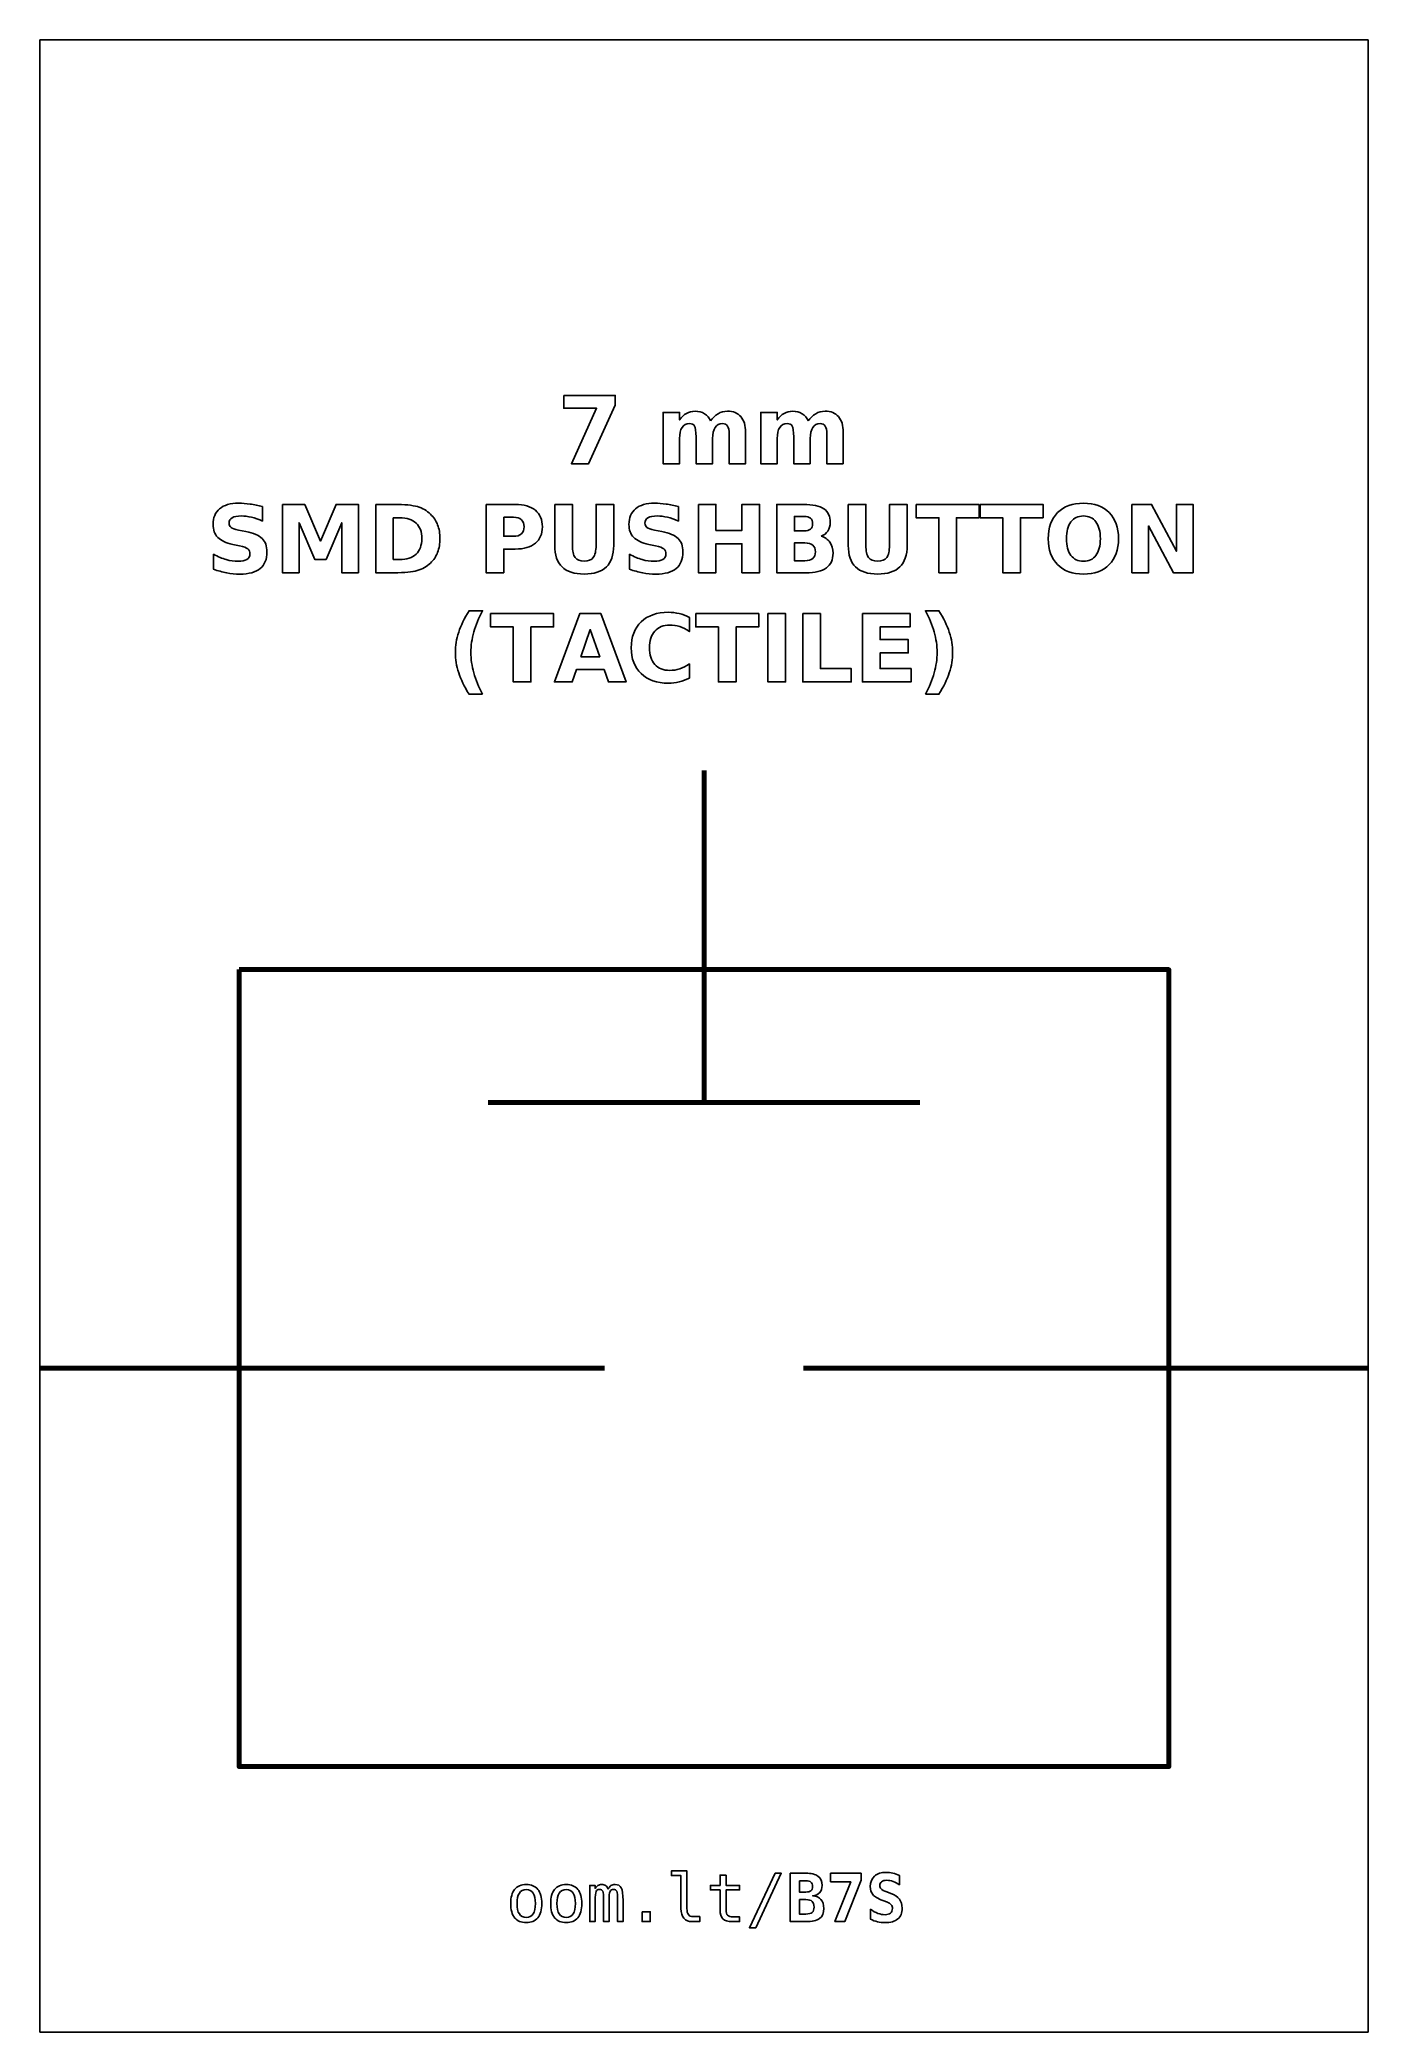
# Model space of a CAD drawing. Header units: centimetres. Extents: x -11.5 to -9.5, y -15.85 to -12.85.
import ezdxf

# ---------------------------------------------------------------- set-up
doc = ezdxf.new("R2010")
doc.units = ezdxf.units.CM
doc.header["$MEASUREMENT"] = 0
doc.layers.add('Layer 1', color=7, linetype='Continuous')

msp = doc.modelspace()

# ---------------------------------------------------------------- linework, layer by layer
at = {"layer": 'Layer 1', "color": 7}
msp.add_open_spline([(-11.5, -12.85), (-11.5, -12.85), (-9.5, -12.85), (-9.5, -12.85), (-9.5, -12.85), (-9.5, -12.85), (-9.5, -15.85), (-9.5, -15.85), (-9.5, -15.85), (-9.5, -15.85), (-11.5, -15.85), (-11.5, -15.85), (-11.5, -15.85), (-11.5, -15.85), (-11.5, -12.85), (-11.5, -12.85)], degree=3, knots=[0, 0, 0, 0, 0.25, 0.25, 0.25, 0.25, 0.5, 0.5, 0.5, 0.5, 0.75, 0.75, 0.75, 0.75, 1, 1, 1, 1], dxfattribs=at)
at = {"layer": 'Layer 1', "color": 250}
for points, knots in [([(-10.71127, -13.38534), (-10.71127, -13.38534), (-10.63375, -13.38534), (-10.63375, -13.38534), (-10.63375, -13.38534), (-10.63375, -13.38534), (-10.63375, -13.4003), (-10.63375, -13.4003), (-10.63375, -13.4003), (-10.63375, -13.4003), (-10.67385, -13.48821), (-10.67385, -13.48821), (-10.67385, -13.48821), (-10.67385, -13.48821), (-10.6997, -13.48821), (-10.6997, -13.48821), (-10.6997, -13.48821), (-10.6997, -13.48821), (-10.66172, -13.40484), (-10.66172, -13.40484), (-10.66172, -13.40484), (-10.66172, -13.40484), (-10.71127, -13.40484), (-10.71127, -13.40484), (-10.71127, -13.40484), (-10.71127, -13.40484), (-10.71127, -13.38534), (-10.71127, -13.38534)], [0, 0, 0, 0, 0.1428571, 0.1428571, 0.1428571, 0.1428571, 0.2857143, 0.2857143, 0.2857143, 0.2857143, 0.4285714, 0.4285714, 0.4285714, 0.4285714, 0.5714286, 0.5714286, 0.5714286, 0.5714286, 0.7142857, 0.7142857, 0.7142857, 0.7142857, 0.8571429, 0.8571429, 0.8571429, 0.8571429, 1, 1, 1, 1]), ([(-10.49001, -13.42386), (-10.48688, -13.41909), (-10.48319, -13.41544), (-10.47888, -13.41295), (-10.47888, -13.41295), (-10.47458, -13.41043), (-10.46988, -13.40919), (-10.46473, -13.40919), (-10.46473, -13.40919), (-10.45586, -13.40919), (-10.44911, -13.41192), (-10.44448, -13.4174), (-10.44448, -13.4174), (-10.43984, -13.42285), (-10.43751, -13.4308), (-10.43751, -13.44122), (-10.43751, -13.44122), (-10.43751, -13.44122), (-10.43751, -13.48821), (-10.43751, -13.48821), (-10.43751, -13.48821), (-10.43751, -13.48821), (-10.46233, -13.48821), (-10.46233, -13.48821), (-10.46233, -13.48821), (-10.46233, -13.48821), (-10.46233, -13.44797), (-10.46233, -13.44797), (-10.46233, -13.44797), (-10.46228, -13.44738), (-10.46226, -13.44677), (-10.46223, -13.44611), (-10.46223, -13.44611), (-10.46221, -13.44548), (-10.46219, -13.44456), (-10.46219, -13.44336), (-10.46219, -13.44336), (-10.46219, -13.4379), (-10.46298, -13.43393), (-10.46461, -13.43148), (-10.46461, -13.43148), (-10.46621, -13.42901), (-10.46879, -13.42779), (-10.47237, -13.42779), (-10.47237, -13.42779), (-10.47707, -13.42779), (-10.48067, -13.42972), (-10.48323, -13.43358), (-10.48323, -13.43358), (-10.48577, -13.43743), (-10.48709, -13.44301), (-10.48719, -13.45032), (-10.48719, -13.45032), (-10.48719, -13.45032), (-10.48719, -13.48821), (-10.48719, -13.48821), (-10.48719, -13.48821), (-10.48719, -13.48821), (-10.512, -13.48821), (-10.512, -13.48821), (-10.512, -13.48821), (-10.512, -13.48821), (-10.512, -13.44797), (-10.512, -13.44797), (-10.512, -13.44797), (-10.512, -13.43943), (-10.51273, -13.43393), (-10.51421, -13.43148), (-10.51421, -13.43148), (-10.51567, -13.42901), (-10.51828, -13.42779), (-10.52204, -13.42779), (-10.52204, -13.42779), (-10.52679, -13.42779), (-10.53044, -13.42974), (-10.533, -13.43362), (-10.533, -13.43362), (-10.53556, -13.4375), (-10.53686, -13.44303), (-10.53686, -13.45025), (-10.53686, -13.45025), (-10.53686, -13.45025), (-10.53686, -13.48821), (-10.53686, -13.48821), (-10.53686, -13.48821), (-10.53686, -13.48821), (-10.56167, -13.48821), (-10.56167, -13.48821), (-10.56167, -13.48821), (-10.56167, -13.48821), (-10.56167, -13.41105), (-10.56167, -13.41105), (-10.56167, -13.41105), (-10.56167, -13.41105), (-10.53686, -13.41105), (-10.53686, -13.41105), (-10.53686, -13.41105), (-10.53686, -13.41105), (-10.53686, -13.42236), (-10.53686, -13.42236), (-10.53686, -13.42236), (-10.53382, -13.41798), (-10.53034, -13.41472), (-10.52641, -13.4125), (-10.52641, -13.4125), (-10.52249, -13.41029), (-10.51816, -13.40919), (-10.51343, -13.40919), (-10.51343, -13.40919), (-10.50812, -13.40919), (-10.50339, -13.41048), (-10.49932, -13.41305), (-10.49932, -13.41305), (-10.49523, -13.41563), (-10.49212, -13.41923), (-10.49001, -13.42386)], [0, 0, 0, 0, 0.0344828, 0.0344828, 0.0344828, 0.0344828, 0.0689655, 0.0689655, 0.0689655, 0.0689655, 0.1034483, 0.1034483, 0.1034483, 0.1034483, 0.137931, 0.137931, 0.137931, 0.137931, 0.1724138, 0.1724138, 0.1724138, 0.1724138, 0.2068966, 0.2068966, 0.2068966, 0.2068966, 0.2413793, 0.2413793, 0.2413793, 0.2413793, 0.2758621, 0.2758621, 0.2758621, 0.2758621, 0.3103448, 0.3103448, 0.3103448, 0.3103448, 0.3448276, 0.3448276, 0.3448276, 0.3448276, 0.3793103, 0.3793103, 0.3793103, 0.3793103, 0.4137931, 0.4137931, 0.4137931, 0.4137931, 0.4482759, 0.4482759, 0.4482759, 0.4482759, 0.4827586, 0.4827586, 0.4827586, 0.4827586, 0.5172414, 0.5172414, 0.5172414, 0.5172414, 0.5517241, 0.5517241, 0.5517241, 0.5517241, 0.5862069, 0.5862069, 0.5862069, 0.5862069, 0.6206897, 0.6206897, 0.6206897, 0.6206897, 0.6551724, 0.6551724, 0.6551724, 0.6551724, 0.6896552, 0.6896552, 0.6896552, 0.6896552, 0.7241379, 0.7241379, 0.7241379, 0.7241379, 0.7586207, 0.7586207, 0.7586207, 0.7586207, 0.7931034, 0.7931034, 0.7931034, 0.7931034, 0.8275862, 0.8275862, 0.8275862, 0.8275862, 0.862069, 0.862069, 0.862069, 0.862069, 0.8965517, 0.8965517, 0.8965517, 0.8965517, 0.9310345, 0.9310345, 0.9310345, 0.9310345, 0.9655172, 0.9655172, 0.9655172, 0.9655172, 1, 1, 1, 1]), ([(-10.34297, -13.42386), (-10.33984, -13.41909), (-10.33615, -13.41544), (-10.33184, -13.41295), (-10.33184, -13.41295), (-10.32754, -13.41043), (-10.32284, -13.40919), (-10.31769, -13.40919), (-10.31769, -13.40919), (-10.30882, -13.40919), (-10.30207, -13.41192), (-10.29744, -13.4174), (-10.29744, -13.4174), (-10.2928, -13.42285), (-10.29047, -13.4308), (-10.29047, -13.44122), (-10.29047, -13.44122), (-10.29047, -13.44122), (-10.29047, -13.48821), (-10.29047, -13.48821), (-10.29047, -13.48821), (-10.29047, -13.48821), (-10.31529, -13.48821), (-10.31529, -13.48821), (-10.31529, -13.48821), (-10.31529, -13.48821), (-10.31529, -13.44797), (-10.31529, -13.44797), (-10.31529, -13.44797), (-10.31524, -13.44738), (-10.31522, -13.44677), (-10.31519, -13.44611), (-10.31519, -13.44611), (-10.31517, -13.44548), (-10.31515, -13.44456), (-10.31515, -13.44336), (-10.31515, -13.44336), (-10.31515, -13.4379), (-10.31594, -13.43393), (-10.31757, -13.43148), (-10.31757, -13.43148), (-10.31917, -13.42901), (-10.32175, -13.42779), (-10.32533, -13.42779), (-10.32533, -13.42779), (-10.33003, -13.42779), (-10.33363, -13.42972), (-10.33619, -13.43358), (-10.33619, -13.43358), (-10.33873, -13.43743), (-10.34005, -13.44301), (-10.34015, -13.45032), (-10.34015, -13.45032), (-10.34015, -13.45032), (-10.34015, -13.48821), (-10.34015, -13.48821), (-10.34015, -13.48821), (-10.34015, -13.48821), (-10.36496, -13.48821), (-10.36496, -13.48821), (-10.36496, -13.48821), (-10.36496, -13.48821), (-10.36496, -13.44797), (-10.36496, -13.44797), (-10.36496, -13.44797), (-10.36496, -13.43943), (-10.36569, -13.43393), (-10.36717, -13.43148), (-10.36717, -13.43148), (-10.36863, -13.42901), (-10.37124, -13.42779), (-10.375, -13.42779), (-10.375, -13.42779), (-10.37975, -13.42779), (-10.3834, -13.42974), (-10.38596, -13.43362), (-10.38596, -13.43362), (-10.38852, -13.4375), (-10.38982, -13.44303), (-10.38982, -13.45025), (-10.38982, -13.45025), (-10.38982, -13.45025), (-10.38982, -13.48821), (-10.38982, -13.48821), (-10.38982, -13.48821), (-10.38982, -13.48821), (-10.41463, -13.48821), (-10.41463, -13.48821), (-10.41463, -13.48821), (-10.41463, -13.48821), (-10.41463, -13.41105), (-10.41463, -13.41105), (-10.41463, -13.41105), (-10.41463, -13.41105), (-10.38982, -13.41105), (-10.38982, -13.41105), (-10.38982, -13.41105), (-10.38982, -13.41105), (-10.38982, -13.42236), (-10.38982, -13.42236), (-10.38982, -13.42236), (-10.38678, -13.41798), (-10.3833, -13.41472), (-10.37937, -13.4125), (-10.37937, -13.4125), (-10.37545, -13.41029), (-10.37112, -13.40919), (-10.36639, -13.40919), (-10.36639, -13.40919), (-10.36108, -13.40919), (-10.35635, -13.41048), (-10.35228, -13.41305), (-10.35228, -13.41305), (-10.34819, -13.41563), (-10.34508, -13.41923), (-10.34297, -13.42386)], [0, 0, 0, 0, 0.0344828, 0.0344828, 0.0344828, 0.0344828, 0.0689655, 0.0689655, 0.0689655, 0.0689655, 0.1034483, 0.1034483, 0.1034483, 0.1034483, 0.137931, 0.137931, 0.137931, 0.137931, 0.1724138, 0.1724138, 0.1724138, 0.1724138, 0.2068966, 0.2068966, 0.2068966, 0.2068966, 0.2413793, 0.2413793, 0.2413793, 0.2413793, 0.2758621, 0.2758621, 0.2758621, 0.2758621, 0.3103448, 0.3103448, 0.3103448, 0.3103448, 0.3448276, 0.3448276, 0.3448276, 0.3448276, 0.3793103, 0.3793103, 0.3793103, 0.3793103, 0.4137931, 0.4137931, 0.4137931, 0.4137931, 0.4482759, 0.4482759, 0.4482759, 0.4482759, 0.4827586, 0.4827586, 0.4827586, 0.4827586, 0.5172414, 0.5172414, 0.5172414, 0.5172414, 0.5517241, 0.5517241, 0.5517241, 0.5517241, 0.5862069, 0.5862069, 0.5862069, 0.5862069, 0.6206897, 0.6206897, 0.6206897, 0.6206897, 0.6551724, 0.6551724, 0.6551724, 0.6551724, 0.6896552, 0.6896552, 0.6896552, 0.6896552, 0.7241379, 0.7241379, 0.7241379, 0.7241379, 0.7586207, 0.7586207, 0.7586207, 0.7586207, 0.7931034, 0.7931034, 0.7931034, 0.7931034, 0.8275862, 0.8275862, 0.8275862, 0.8275862, 0.862069, 0.862069, 0.862069, 0.862069, 0.8965517, 0.8965517, 0.8965517, 0.8965517, 0.9310345, 0.9310345, 0.9310345, 0.9310345, 0.9655172, 0.9655172, 0.9655172, 0.9655172, 1, 1, 1, 1]), ([(-11.16481, -13.55284), (-11.16481, -13.55284), (-11.16481, -13.57459), (-11.16481, -13.57459), (-11.16481, -13.57459), (-11.17046, -13.57207), (-11.17598, -13.57017), (-11.18134, -13.56888), (-11.18134, -13.56888), (-11.18673, -13.56758), (-11.19181, -13.56695), (-11.19658, -13.56695), (-11.19658, -13.56695), (-11.20291, -13.56695), (-11.20761, -13.56782), (-11.21065, -13.56956), (-11.21065, -13.56956), (-11.21368, -13.57132), (-11.21519, -13.57403), (-11.21519, -13.5777), (-11.21519, -13.5777), (-11.21519, -13.58045), (-11.21418, -13.58261), (-11.21213, -13.58414), (-11.21213, -13.58414), (-11.21008, -13.58567), (-11.20637, -13.58701), (-11.20098, -13.58811), (-11.20098, -13.58811), (-11.20098, -13.58811), (-11.18969, -13.59037), (-11.18969, -13.59037), (-11.18969, -13.59037), (-11.17824, -13.59268), (-11.17013, -13.59616), (-11.16531, -13.60086), (-11.16531, -13.60086), (-11.16048, -13.60554), (-11.15806, -13.6122), (-11.15806, -13.62083), (-11.15806, -13.62083), (-11.15806, -13.63219), (-11.16142, -13.64063), (-11.16815, -13.64616), (-11.16815, -13.64616), (-11.17488, -13.65168), (-11.18515, -13.65446), (-11.19898, -13.65446), (-11.19898, -13.65446), (-11.20552, -13.65446), (-11.21206, -13.65385), (-11.21862, -13.6526), (-11.21862, -13.6526), (-11.22518, -13.65135), (-11.23177, -13.64952), (-11.23833, -13.6471), (-11.23833, -13.6471), (-11.23833, -13.6471), (-11.23833, -13.62471), (-11.23833, -13.62471), (-11.23833, -13.62471), (-11.23177, -13.62819), (-11.22542, -13.63082), (-11.21928, -13.63259), (-11.21928, -13.63259), (-11.21314, -13.63435), (-11.20724, -13.63524), (-11.20155, -13.63524), (-11.20155, -13.63524), (-11.19576, -13.63524), (-11.19132, -13.63428), (-11.18824, -13.63235), (-11.18824, -13.63235), (-11.18515, -13.63042), (-11.18363, -13.62767), (-11.18363, -13.62407), (-11.18363, -13.62407), (-11.18363, -13.62087), (-11.18466, -13.61838), (-11.18675, -13.61664), (-11.18675, -13.61664), (-11.18885, -13.6149), (-11.19301, -13.61333), (-11.19927, -13.61196), (-11.19927, -13.61196), (-11.19927, -13.61196), (-11.20954, -13.60968), (-11.20954, -13.60968), (-11.20954, -13.60968), (-11.21982, -13.60747), (-11.22735, -13.60397), (-11.2321, -13.59914), (-11.2321, -13.59914), (-11.23685, -13.59432), (-11.23922, -13.58781), (-11.23922, -13.57965), (-11.23922, -13.57965), (-11.23922, -13.56939), (-11.23591, -13.56151), (-11.2293, -13.55601), (-11.2293, -13.55601), (-11.22269, -13.55048), (-11.21319, -13.54773), (-11.20077, -13.54773), (-11.20077, -13.54773), (-11.19513, -13.54773), (-11.18932, -13.54816), (-11.18334, -13.549), (-11.18334, -13.549), (-11.17737, -13.54985), (-11.17119, -13.55112), (-11.16481, -13.55284)], [0, 0, 0, 0, 0.0357143, 0.0357143, 0.0357143, 0.0357143, 0.0714286, 0.0714286, 0.0714286, 0.0714286, 0.1071429, 0.1071429, 0.1071429, 0.1071429, 0.1428571, 0.1428571, 0.1428571, 0.1428571, 0.1785714, 0.1785714, 0.1785714, 0.1785714, 0.2142857, 0.2142857, 0.2142857, 0.2142857, 0.25, 0.25, 0.25, 0.25, 0.2857143, 0.2857143, 0.2857143, 0.2857143, 0.3214286, 0.3214286, 0.3214286, 0.3214286, 0.3571429, 0.3571429, 0.3571429, 0.3571429, 0.3928571, 0.3928571, 0.3928571, 0.3928571, 0.4285714, 0.4285714, 0.4285714, 0.4285714, 0.4642857, 0.4642857, 0.4642857, 0.4642857, 0.5, 0.5, 0.5, 0.5, 0.5357143, 0.5357143, 0.5357143, 0.5357143, 0.5714286, 0.5714286, 0.5714286, 0.5714286, 0.6071429, 0.6071429, 0.6071429, 0.6071429, 0.6428571, 0.6428571, 0.6428571, 0.6428571, 0.6785714, 0.6785714, 0.6785714, 0.6785714, 0.7142857, 0.7142857, 0.7142857, 0.7142857, 0.75, 0.75, 0.75, 0.75, 0.7857143, 0.7857143, 0.7857143, 0.7857143, 0.8214286, 0.8214286, 0.8214286, 0.8214286, 0.8571429, 0.8571429, 0.8571429, 0.8571429, 0.8928571, 0.8928571, 0.8928571, 0.8928571, 0.9285714, 0.9285714, 0.9285714, 0.9285714, 0.9642857, 0.9642857, 0.9642857, 0.9642857, 1, 1, 1, 1]), ([(-11.13478, -13.54959), (-11.13478, -13.54959), (-11.10103, -13.54959), (-11.10103, -13.54959), (-11.10103, -13.54959), (-11.10103, -13.54959), (-11.07758, -13.60465), (-11.07758, -13.60465), (-11.07758, -13.60465), (-11.07758, -13.60465), (-11.05402, -13.54959), (-11.05402, -13.54959), (-11.05402, -13.54959), (-11.05402, -13.54959), (-11.02034, -13.54959), (-11.02034, -13.54959), (-11.02034, -13.54959), (-11.02034, -13.54959), (-11.02034, -13.65246), (-11.02034, -13.65246), (-11.02034, -13.65246), (-11.02034, -13.65246), (-11.04541, -13.65246), (-11.04541, -13.65246), (-11.04541, -13.65246), (-11.04541, -13.65246), (-11.04541, -13.57722), (-11.04541, -13.57722), (-11.04541, -13.57722), (-11.04541, -13.57722), (-11.06912, -13.63268), (-11.06912, -13.63268), (-11.06912, -13.63268), (-11.06912, -13.63268), (-11.08593, -13.63268), (-11.08593, -13.63268), (-11.08593, -13.63268), (-11.08593, -13.63268), (-11.10964, -13.57722), (-11.10964, -13.57722), (-11.10964, -13.57722), (-11.10964, -13.57722), (-11.10964, -13.65246), (-11.10964, -13.65246), (-11.10964, -13.65246), (-11.10964, -13.65246), (-11.13478, -13.65246), (-11.13478, -13.65246), (-11.13478, -13.65246), (-11.13478, -13.65246), (-11.13478, -13.54959), (-11.13478, -13.54959)], [0, 0, 0, 0, 0.0769231, 0.0769231, 0.0769231, 0.0769231, 0.1538462, 0.1538462, 0.1538462, 0.1538462, 0.2307692, 0.2307692, 0.2307692, 0.2307692, 0.3076923, 0.3076923, 0.3076923, 0.3076923, 0.3846154, 0.3846154, 0.3846154, 0.3846154, 0.4615385, 0.4615385, 0.4615385, 0.4615385, 0.5384615, 0.5384615, 0.5384615, 0.5384615, 0.6153846, 0.6153846, 0.6153846, 0.6153846, 0.6923077, 0.6923077, 0.6923077, 0.6923077, 0.7692308, 0.7692308, 0.7692308, 0.7692308, 0.8461538, 0.8461538, 0.8461538, 0.8461538, 0.9230769, 0.9230769, 0.9230769, 0.9230769, 1, 1, 1, 1]), ([(-10.99435, -13.54959), (-10.99435, -13.54959), (-10.96636, -13.54959), (-10.96636, -13.54959), (-10.96636, -13.54959), (-10.95075, -13.54959), (-10.93913, -13.5507), (-10.93149, -13.55293), (-10.93149, -13.55293), (-10.92384, -13.55516), (-10.91728, -13.55893), (-10.9118, -13.56427), (-10.9118, -13.56427), (-10.90698, -13.5689), (-10.90341, -13.57426), (-10.90105, -13.58033), (-10.90105, -13.58033), (-10.89873, -13.58637), (-10.89755, -13.59324), (-10.89755, -13.60093), (-10.89755, -13.60093), (-10.89755, -13.60869), (-10.89873, -13.61561), (-10.90105, -13.6217), (-10.90105, -13.6217), (-10.90341, -13.62779), (-10.90698, -13.63315), (-10.9118, -13.63778), (-10.9118, -13.63778), (-10.91733, -13.64312), (-10.92394, -13.64689), (-10.93165, -13.64912), (-10.93165, -13.64912), (-10.93937, -13.65135), (-10.95094, -13.65246), (-10.96636, -13.65246), (-10.96636, -13.65246), (-10.96636, -13.65246), (-10.99435, -13.65246), (-10.99435, -13.65246), (-10.99435, -13.65246), (-10.99435, -13.65246), (-10.99435, -13.54959), (-10.99435, -13.54959)], [0, 0, 0, 0, 0.0909091, 0.0909091, 0.0909091, 0.0909091, 0.1818182, 0.1818182, 0.1818182, 0.1818182, 0.2727273, 0.2727273, 0.2727273, 0.2727273, 0.3636364, 0.3636364, 0.3636364, 0.3636364, 0.4545455, 0.4545455, 0.4545455, 0.4545455, 0.5454545, 0.5454545, 0.5454545, 0.5454545, 0.6363636, 0.6363636, 0.6363636, 0.6363636, 0.7272727, 0.7272727, 0.7272727, 0.7272727, 0.8181818, 0.8181818, 0.8181818, 0.8181818, 0.9090909, 0.9090909, 0.9090909, 0.9090909, 1, 1, 1, 1]), ([(-10.8281, -13.54959), (-10.8281, -13.54959), (-10.78408, -13.54959), (-10.78408, -13.54959), (-10.78408, -13.54959), (-10.77098, -13.54959), (-10.76093, -13.55251), (-10.75392, -13.55832), (-10.75392, -13.55832), (-10.74692, -13.56413), (-10.74341, -13.5724), (-10.74341, -13.58315), (-10.74341, -13.58315), (-10.74341, -13.59392), (-10.74692, -13.60222), (-10.75392, -13.60803), (-10.75392, -13.60803), (-10.76093, -13.61384), (-10.77098, -13.61676), (-10.78408, -13.61676), (-10.78408, -13.61676), (-10.78408, -13.61676), (-10.80157, -13.61676), (-10.80157, -13.61676), (-10.80157, -13.61676), (-10.80157, -13.61676), (-10.80157, -13.65246), (-10.80157, -13.65246), (-10.80157, -13.65246), (-10.80157, -13.65246), (-10.8281, -13.65246), (-10.8281, -13.65246), (-10.8281, -13.65246), (-10.8281, -13.65246), (-10.8281, -13.54959), (-10.8281, -13.54959)], [0, 0, 0, 0, 0.1111111, 0.1111111, 0.1111111, 0.1111111, 0.2222222, 0.2222222, 0.2222222, 0.2222222, 0.3333333, 0.3333333, 0.3333333, 0.3333333, 0.4444444, 0.4444444, 0.4444444, 0.4444444, 0.5555556, 0.5555556, 0.5555556, 0.5555556, 0.6666667, 0.6666667, 0.6666667, 0.6666667, 0.7777778, 0.7777778, 0.7777778, 0.7777778, 0.8888889, 0.8888889, 0.8888889, 0.8888889, 1, 1, 1, 1]), ([(-10.72469, -13.54959), (-10.72469, -13.54959), (-10.69816, -13.54959), (-10.69816, -13.54959), (-10.69816, -13.54959), (-10.69816, -13.54959), (-10.69816, -13.61126), (-10.69816, -13.61126), (-10.69816, -13.61126), (-10.69816, -13.61975), (-10.69678, -13.62584), (-10.694, -13.62948), (-10.694, -13.62948), (-10.69122, -13.63313), (-10.68669, -13.63496), (-10.68038, -13.63496), (-10.68038, -13.63496), (-10.67403, -13.63496), (-10.66947, -13.63313), (-10.6667, -13.62948), (-10.6667, -13.62948), (-10.66392, -13.62584), (-10.66253, -13.61975), (-10.66253, -13.61126), (-10.66253, -13.61126), (-10.66253, -13.61126), (-10.66253, -13.54959), (-10.66253, -13.54959), (-10.66253, -13.54959), (-10.66253, -13.54959), (-10.636, -13.54959), (-10.636, -13.54959), (-10.636, -13.54959), (-10.636, -13.54959), (-10.636, -13.61126), (-10.636, -13.61126), (-10.636, -13.61126), (-10.636, -13.62581), (-10.63965, -13.63666), (-10.64696, -13.64378), (-10.64696, -13.64378), (-10.65425, -13.65091), (-10.6654, -13.65446), (-10.68038, -13.65446), (-10.68038, -13.65446), (-10.69532, -13.65446), (-10.70644, -13.65091), (-10.71373, -13.64378), (-10.71373, -13.64378), (-10.72105, -13.63666), (-10.72469, -13.62581), (-10.72469, -13.61126), (-10.72469, -13.61126), (-10.72469, -13.61126), (-10.72469, -13.54959), (-10.72469, -13.54959)], [0, 0, 0, 0, 0.0714286, 0.0714286, 0.0714286, 0.0714286, 0.1428571, 0.1428571, 0.1428571, 0.1428571, 0.2142857, 0.2142857, 0.2142857, 0.2142857, 0.2857143, 0.2857143, 0.2857143, 0.2857143, 0.3571429, 0.3571429, 0.3571429, 0.3571429, 0.4285714, 0.4285714, 0.4285714, 0.4285714, 0.5, 0.5, 0.5, 0.5, 0.5714286, 0.5714286, 0.5714286, 0.5714286, 0.6428571, 0.6428571, 0.6428571, 0.6428571, 0.7142857, 0.7142857, 0.7142857, 0.7142857, 0.7857143, 0.7857143, 0.7857143, 0.7857143, 0.8571429, 0.8571429, 0.8571429, 0.8571429, 0.9285714, 0.9285714, 0.9285714, 0.9285714, 1, 1, 1, 1]), ([(-10.53852, -13.55284), (-10.53852, -13.55284), (-10.53852, -13.57459), (-10.53852, -13.57459), (-10.53852, -13.57459), (-10.54417, -13.57207), (-10.54969, -13.57017), (-10.55505, -13.56888), (-10.55505, -13.56888), (-10.56044, -13.56758), (-10.56552, -13.56695), (-10.57029, -13.56695), (-10.57029, -13.56695), (-10.57662, -13.56695), (-10.58132, -13.56782), (-10.58436, -13.56956), (-10.58436, -13.56956), (-10.58739, -13.57132), (-10.5889, -13.57403), (-10.5889, -13.5777), (-10.5889, -13.5777), (-10.5889, -13.58045), (-10.58789, -13.58261), (-10.58584, -13.58414), (-10.58584, -13.58414), (-10.58379, -13.58567), (-10.58008, -13.58701), (-10.57469, -13.58811), (-10.57469, -13.58811), (-10.57469, -13.58811), (-10.5634, -13.59037), (-10.5634, -13.59037), (-10.5634, -13.59037), (-10.55195, -13.59268), (-10.54384, -13.59616), (-10.53902, -13.60086), (-10.53902, -13.60086), (-10.53419, -13.60554), (-10.53177, -13.6122), (-10.53177, -13.62083), (-10.53177, -13.62083), (-10.53177, -13.63219), (-10.53513, -13.64063), (-10.54186, -13.64616), (-10.54186, -13.64616), (-10.54859, -13.65168), (-10.55886, -13.65446), (-10.57269, -13.65446), (-10.57269, -13.65446), (-10.57923, -13.65446), (-10.58577, -13.65385), (-10.59233, -13.6526), (-10.59233, -13.6526), (-10.59889, -13.65135), (-10.60548, -13.64952), (-10.61204, -13.6471), (-10.61204, -13.6471), (-10.61204, -13.6471), (-10.61204, -13.62471), (-10.61204, -13.62471), (-10.61204, -13.62471), (-10.60548, -13.62819), (-10.59913, -13.63082), (-10.59299, -13.63259), (-10.59299, -13.63259), (-10.58685, -13.63435), (-10.58095, -13.63524), (-10.57526, -13.63524), (-10.57526, -13.63524), (-10.56947, -13.63524), (-10.56503, -13.63428), (-10.56195, -13.63235), (-10.56195, -13.63235), (-10.55886, -13.63042), (-10.55734, -13.62767), (-10.55734, -13.62407), (-10.55734, -13.62407), (-10.55734, -13.62087), (-10.55837, -13.61838), (-10.56046, -13.61664), (-10.56046, -13.61664), (-10.56256, -13.6149), (-10.56672, -13.61333), (-10.57298, -13.61196), (-10.57298, -13.61196), (-10.57298, -13.61196), (-10.58325, -13.60968), (-10.58325, -13.60968), (-10.58325, -13.60968), (-10.59353, -13.60747), (-10.60106, -13.60397), (-10.60581, -13.59914), (-10.60581, -13.59914), (-10.61056, -13.59432), (-10.61293, -13.58781), (-10.61293, -13.57965), (-10.61293, -13.57965), (-10.61293, -13.56939), (-10.60962, -13.56151), (-10.60301, -13.55601), (-10.60301, -13.55601), (-10.5964, -13.55048), (-10.5869, -13.54773), (-10.57448, -13.54773), (-10.57448, -13.54773), (-10.56884, -13.54773), (-10.56303, -13.54816), (-10.55705, -13.549), (-10.55705, -13.549), (-10.55108, -13.54985), (-10.5449, -13.55112), (-10.53852, -13.55284)], [0, 0, 0, 0, 0.0357143, 0.0357143, 0.0357143, 0.0357143, 0.0714286, 0.0714286, 0.0714286, 0.0714286, 0.1071429, 0.1071429, 0.1071429, 0.1071429, 0.1428571, 0.1428571, 0.1428571, 0.1428571, 0.1785714, 0.1785714, 0.1785714, 0.1785714, 0.2142857, 0.2142857, 0.2142857, 0.2142857, 0.25, 0.25, 0.25, 0.25, 0.2857143, 0.2857143, 0.2857143, 0.2857143, 0.3214286, 0.3214286, 0.3214286, 0.3214286, 0.3571429, 0.3571429, 0.3571429, 0.3571429, 0.3928571, 0.3928571, 0.3928571, 0.3928571, 0.4285714, 0.4285714, 0.4285714, 0.4285714, 0.4642857, 0.4642857, 0.4642857, 0.4642857, 0.5, 0.5, 0.5, 0.5, 0.5357143, 0.5357143, 0.5357143, 0.5357143, 0.5714286, 0.5714286, 0.5714286, 0.5714286, 0.6071429, 0.6071429, 0.6071429, 0.6071429, 0.6428571, 0.6428571, 0.6428571, 0.6428571, 0.6785714, 0.6785714, 0.6785714, 0.6785714, 0.7142857, 0.7142857, 0.7142857, 0.7142857, 0.75, 0.75, 0.75, 0.75, 0.7857143, 0.7857143, 0.7857143, 0.7857143, 0.8214286, 0.8214286, 0.8214286, 0.8214286, 0.8571429, 0.8571429, 0.8571429, 0.8571429, 0.8928571, 0.8928571, 0.8928571, 0.8928571, 0.9285714, 0.9285714, 0.9285714, 0.9285714, 0.9642857, 0.9642857, 0.9642857, 0.9642857, 1, 1, 1, 1]), ([(-10.50849, -13.54959), (-10.50849, -13.54959), (-10.48196, -13.54959), (-10.48196, -13.54959), (-10.48196, -13.54959), (-10.48196, -13.54959), (-10.48196, -13.5888), (-10.48196, -13.5888), (-10.48196, -13.5888), (-10.48196, -13.5888), (-10.44283, -13.5888), (-10.44283, -13.5888), (-10.44283, -13.5888), (-10.44283, -13.5888), (-10.44283, -13.54959), (-10.44283, -13.54959), (-10.44283, -13.54959), (-10.44283, -13.54959), (-10.4163, -13.54959), (-10.4163, -13.54959), (-10.4163, -13.54959), (-10.4163, -13.54959), (-10.4163, -13.65246), (-10.4163, -13.65246), (-10.4163, -13.65246), (-10.4163, -13.65246), (-10.44283, -13.65246), (-10.44283, -13.65246), (-10.44283, -13.65246), (-10.44283, -13.65246), (-10.44283, -13.60886), (-10.44283, -13.60886), (-10.44283, -13.60886), (-10.44283, -13.60886), (-10.48196, -13.60886), (-10.48196, -13.60886), (-10.48196, -13.60886), (-10.48196, -13.60886), (-10.48196, -13.65246), (-10.48196, -13.65246), (-10.48196, -13.65246), (-10.48196, -13.65246), (-10.50849, -13.65246), (-10.50849, -13.65246), (-10.50849, -13.65246), (-10.50849, -13.65246), (-10.50849, -13.54959), (-10.50849, -13.54959)], [0, 0, 0, 0, 0.0833333, 0.0833333, 0.0833333, 0.0833333, 0.1666667, 0.1666667, 0.1666667, 0.1666667, 0.25, 0.25, 0.25, 0.25, 0.3333333, 0.3333333, 0.3333333, 0.3333333, 0.4166667, 0.4166667, 0.4166667, 0.4166667, 0.5, 0.5, 0.5, 0.5, 0.5833333, 0.5833333, 0.5833333, 0.5833333, 0.6666667, 0.6666667, 0.6666667, 0.6666667, 0.75, 0.75, 0.75, 0.75, 0.8333333, 0.8333333, 0.8333333, 0.8333333, 0.9166667, 0.9166667, 0.9166667, 0.9166667, 1, 1, 1, 1]), ([(-10.32363, -13.5974), (-10.31794, -13.59905), (-10.31352, -13.60211), (-10.31039, -13.60658), (-10.31039, -13.60658), (-10.30726, -13.61102), (-10.30571, -13.6165), (-10.30571, -13.62297), (-10.30571, -13.62297), (-10.30571, -13.63289), (-10.30908, -13.64028), (-10.31578, -13.64515), (-10.31578, -13.64515), (-10.32248, -13.65001), (-10.33269, -13.65246), (-10.34638, -13.65246), (-10.34638, -13.65246), (-10.34638, -13.65246), (-10.3904, -13.65246), (-10.3904, -13.65246), (-10.3904, -13.65246), (-10.3904, -13.65246), (-10.3904, -13.54959), (-10.3904, -13.54959), (-10.3904, -13.54959), (-10.3904, -13.54959), (-10.35058, -13.54959), (-10.35058, -13.54959), (-10.35058, -13.54959), (-10.33629, -13.54959), (-10.32594, -13.55175), (-10.31954, -13.55606), (-10.31954, -13.55606), (-10.31312, -13.56039), (-10.30992, -13.5673), (-10.30992, -13.5768), (-10.30992, -13.5768), (-10.30992, -13.58181), (-10.3111, -13.58607), (-10.31343, -13.5896), (-10.31343, -13.5896), (-10.31578, -13.5931), (-10.31916, -13.59571), (-10.32363, -13.5974)], [0, 0, 0, 0, 0.0909091, 0.0909091, 0.0909091, 0.0909091, 0.1818182, 0.1818182, 0.1818182, 0.1818182, 0.2727273, 0.2727273, 0.2727273, 0.2727273, 0.3636364, 0.3636364, 0.3636364, 0.3636364, 0.4545455, 0.4545455, 0.4545455, 0.4545455, 0.5454545, 0.5454545, 0.5454545, 0.5454545, 0.6363636, 0.6363636, 0.6363636, 0.6363636, 0.7272727, 0.7272727, 0.7272727, 0.7272727, 0.8181818, 0.8181818, 0.8181818, 0.8181818, 0.9090909, 0.9090909, 0.9090909, 0.9090909, 1, 1, 1, 1]), ([(-10.28285, -13.54959), (-10.28285, -13.54959), (-10.25632, -13.54959), (-10.25632, -13.54959), (-10.25632, -13.54959), (-10.25632, -13.54959), (-10.25632, -13.61126), (-10.25632, -13.61126), (-10.25632, -13.61126), (-10.25632, -13.61975), (-10.25494, -13.62584), (-10.25216, -13.62948), (-10.25216, -13.62948), (-10.24938, -13.63313), (-10.24485, -13.63496), (-10.23854, -13.63496), (-10.23854, -13.63496), (-10.23219, -13.63496), (-10.22763, -13.63313), (-10.22486, -13.62948), (-10.22486, -13.62948), (-10.22208, -13.62584), (-10.22069, -13.61975), (-10.22069, -13.61126), (-10.22069, -13.61126), (-10.22069, -13.61126), (-10.22069, -13.54959), (-10.22069, -13.54959), (-10.22069, -13.54959), (-10.22069, -13.54959), (-10.19416, -13.54959), (-10.19416, -13.54959), (-10.19416, -13.54959), (-10.19416, -13.54959), (-10.19416, -13.61126), (-10.19416, -13.61126), (-10.19416, -13.61126), (-10.19416, -13.62581), (-10.19781, -13.63666), (-10.20512, -13.64378), (-10.20512, -13.64378), (-10.21241, -13.65091), (-10.22356, -13.65446), (-10.23854, -13.65446), (-10.23854, -13.65446), (-10.25348, -13.65446), (-10.2646, -13.65091), (-10.27189, -13.64378), (-10.27189, -13.64378), (-10.27921, -13.63666), (-10.28285, -13.62581), (-10.28285, -13.61126), (-10.28285, -13.61126), (-10.28285, -13.61126), (-10.28285, -13.54959), (-10.28285, -13.54959)], [0, 0, 0, 0, 0.0714286, 0.0714286, 0.0714286, 0.0714286, 0.1428571, 0.1428571, 0.1428571, 0.1428571, 0.2142857, 0.2142857, 0.2142857, 0.2142857, 0.2857143, 0.2857143, 0.2857143, 0.2857143, 0.3571429, 0.3571429, 0.3571429, 0.3571429, 0.4285714, 0.4285714, 0.4285714, 0.4285714, 0.5, 0.5, 0.5, 0.5, 0.5714286, 0.5714286, 0.5714286, 0.5714286, 0.6428571, 0.6428571, 0.6428571, 0.6428571, 0.7142857, 0.7142857, 0.7142857, 0.7142857, 0.7857143, 0.7857143, 0.7857143, 0.7857143, 0.8571429, 0.8571429, 0.8571429, 0.8571429, 0.9285714, 0.9285714, 0.9285714, 0.9285714, 1, 1, 1, 1]), ([(-10.18055, -13.54959), (-10.18055, -13.54959), (-10.08575, -13.54959), (-10.08575, -13.54959), (-10.08575, -13.54959), (-10.08575, -13.54959), (-10.08575, -13.56965), (-10.08575, -13.56965), (-10.08575, -13.56965), (-10.08575, -13.56965), (-10.11985, -13.56965), (-10.11985, -13.56965), (-10.11985, -13.56965), (-10.11985, -13.56965), (-10.11985, -13.65246), (-10.11985, -13.65246), (-10.11985, -13.65246), (-10.11985, -13.65246), (-10.14638, -13.65246), (-10.14638, -13.65246), (-10.14638, -13.65246), (-10.14638, -13.65246), (-10.14638, -13.56965), (-10.14638, -13.56965), (-10.14638, -13.56965), (-10.14638, -13.56965), (-10.18055, -13.56965), (-10.18055, -13.56965), (-10.18055, -13.56965), (-10.18055, -13.56965), (-10.18055, -13.54959), (-10.18055, -13.54959)], [0, 0, 0, 0, 0.125, 0.125, 0.125, 0.125, 0.25, 0.25, 0.25, 0.25, 0.375, 0.375, 0.375, 0.375, 0.5, 0.5, 0.5, 0.5, 0.625, 0.625, 0.625, 0.625, 0.75, 0.75, 0.75, 0.75, 0.875, 0.875, 0.875, 0.875, 1, 1, 1, 1]), ([(-10.08429, -13.54959), (-10.08429, -13.54959), (-9.98949, -13.54959), (-9.98949, -13.54959), (-9.98949, -13.54959), (-9.98949, -13.54959), (-9.98949, -13.56965), (-9.98949, -13.56965), (-9.98949, -13.56965), (-9.98949, -13.56965), (-10.02359, -13.56965), (-10.02359, -13.56965), (-10.02359, -13.56965), (-10.02359, -13.56965), (-10.02359, -13.65246), (-10.02359, -13.65246), (-10.02359, -13.65246), (-10.02359, -13.65246), (-10.05012, -13.65246), (-10.05012, -13.65246), (-10.05012, -13.65246), (-10.05012, -13.65246), (-10.05012, -13.56965), (-10.05012, -13.56965), (-10.05012, -13.56965), (-10.05012, -13.56965), (-10.08429, -13.56965), (-10.08429, -13.56965), (-10.08429, -13.56965), (-10.08429, -13.56965), (-10.08429, -13.54959), (-10.08429, -13.54959)], [0, 0, 0, 0, 0.125, 0.125, 0.125, 0.125, 0.25, 0.25, 0.25, 0.25, 0.375, 0.375, 0.375, 0.375, 0.5, 0.5, 0.5, 0.5, 0.625, 0.625, 0.625, 0.625, 0.75, 0.75, 0.75, 0.75, 0.875, 0.875, 0.875, 0.875, 1, 1, 1, 1]), ([(-9.92876, -13.54773), (-9.91223, -13.54773), (-9.89927, -13.55246), (-9.88991, -13.56194), (-9.88991, -13.56194), (-9.88053, -13.57139), (-9.87585, -13.58444), (-9.87585, -13.60112), (-9.87585, -13.60112), (-9.87585, -13.61775), (-9.88053, -13.6308), (-9.88991, -13.64025), (-9.88991, -13.64025), (-9.89927, -13.64973), (-9.91223, -13.65446), (-9.92876, -13.65446), (-9.92876, -13.65446), (-9.94525, -13.65446), (-9.95818, -13.64973), (-9.96759, -13.64025), (-9.96759, -13.64025), (-9.97697, -13.6308), (-9.98168, -13.61775), (-9.98168, -13.60112), (-9.98168, -13.60112), (-9.98168, -13.58444), (-9.97697, -13.57139), (-9.96759, -13.56194), (-9.96759, -13.56194), (-9.95818, -13.55246), (-9.94525, -13.54773), (-9.92876, -13.54773)], [0, 0, 0, 0, 0.125, 0.125, 0.125, 0.125, 0.25, 0.25, 0.25, 0.25, 0.375, 0.375, 0.375, 0.375, 0.5, 0.5, 0.5, 0.5, 0.625, 0.625, 0.625, 0.625, 0.75, 0.75, 0.75, 0.75, 0.875, 0.875, 0.875, 0.875, 1, 1, 1, 1]), ([(-9.85578, -13.54959), (-9.85578, -13.54959), (-9.82615, -13.54959), (-9.82615, -13.54959), (-9.82615, -13.54959), (-9.82615, -13.54959), (-9.78873, -13.62015), (-9.78873, -13.62015), (-9.78873, -13.62015), (-9.78873, -13.62015), (-9.78873, -13.54959), (-9.78873, -13.54959), (-9.78873, -13.54959), (-9.78873, -13.54959), (-9.76359, -13.54959), (-9.76359, -13.54959), (-9.76359, -13.54959), (-9.76359, -13.54959), (-9.76359, -13.65246), (-9.76359, -13.65246), (-9.76359, -13.65246), (-9.76359, -13.65246), (-9.79322, -13.65246), (-9.79322, -13.65246), (-9.79322, -13.65246), (-9.79322, -13.65246), (-9.83064, -13.5819), (-9.83064, -13.5819), (-9.83064, -13.5819), (-9.83064, -13.5819), (-9.83064, -13.65246), (-9.83064, -13.65246), (-9.83064, -13.65246), (-9.83064, -13.65246), (-9.85578, -13.65246), (-9.85578, -13.65246), (-9.85578, -13.65246), (-9.85578, -13.65246), (-9.85578, -13.54959), (-9.85578, -13.54959)], [0, 0, 0, 0, 0.1, 0.1, 0.1, 0.1, 0.2, 0.2, 0.2, 0.2, 0.3, 0.3, 0.3, 0.3, 0.4, 0.4, 0.4, 0.4, 0.5, 0.5, 0.5, 0.5, 0.6, 0.6, 0.6, 0.6, 0.7, 0.7, 0.7, 0.7, 0.8, 0.8, 0.8, 0.8, 0.9, 0.9, 0.9, 0.9, 1, 1, 1, 1]), ([(-10.96782, -13.56965), (-10.96782, -13.56965), (-10.96782, -13.6324), (-10.96782, -13.6324), (-10.96782, -13.6324), (-10.96782, -13.6324), (-10.95832, -13.6324), (-10.95832, -13.6324), (-10.95832, -13.6324), (-10.94748, -13.6324), (-10.9392, -13.62972), (-10.93349, -13.62433), (-10.93349, -13.62433), (-10.92777, -13.61897), (-10.9249, -13.61116), (-10.9249, -13.60093), (-10.9249, -13.60093), (-10.9249, -13.59072), (-10.92775, -13.58296), (-10.93344, -13.57765), (-10.93344, -13.57765), (-10.93913, -13.57231), (-10.94743, -13.56965), (-10.95832, -13.56965), (-10.95832, -13.56965), (-10.95832, -13.56965), (-10.96782, -13.56965), (-10.96782, -13.56965)], [0, 0, 0, 0, 0.1428571, 0.1428571, 0.1428571, 0.1428571, 0.2857143, 0.2857143, 0.2857143, 0.2857143, 0.4285714, 0.4285714, 0.4285714, 0.4285714, 0.5714286, 0.5714286, 0.5714286, 0.5714286, 0.7142857, 0.7142857, 0.7142857, 0.7142857, 0.8571429, 0.8571429, 0.8571429, 0.8571429, 1, 1, 1, 1]), ([(-10.80157, -13.56881), (-10.80157, -13.56881), (-10.80157, -13.59754), (-10.80157, -13.59754), (-10.80157, -13.59754), (-10.80157, -13.59754), (-10.7869, -13.59754), (-10.7869, -13.59754), (-10.7869, -13.59754), (-10.78175, -13.59754), (-10.77777, -13.5963), (-10.77497, -13.59378), (-10.77497, -13.59378), (-10.77217, -13.59129), (-10.77076, -13.58774), (-10.77076, -13.58315), (-10.77076, -13.58315), (-10.77076, -13.57854), (-10.77217, -13.57501), (-10.77497, -13.57252), (-10.77497, -13.57252), (-10.77777, -13.57005), (-10.78175, -13.56881), (-10.7869, -13.56881), (-10.7869, -13.56881), (-10.7869, -13.56881), (-10.80157, -13.56881), (-10.80157, -13.56881)], [0, 0, 0, 0, 0.1428571, 0.1428571, 0.1428571, 0.1428571, 0.2857143, 0.2857143, 0.2857143, 0.2857143, 0.4285714, 0.4285714, 0.4285714, 0.4285714, 0.5714286, 0.5714286, 0.5714286, 0.5714286, 0.7142857, 0.7142857, 0.7142857, 0.7142857, 0.8571429, 0.8571429, 0.8571429, 0.8571429, 1, 1, 1, 1]), ([(-10.3492, -13.58941), (-10.34501, -13.58941), (-10.34184, -13.58849), (-10.3397, -13.58666), (-10.3397, -13.58666), (-10.33753, -13.58482), (-10.33645, -13.58212), (-10.33645, -13.57852), (-10.33645, -13.57852), (-10.33645, -13.57499), (-10.33753, -13.57231), (-10.3397, -13.57045), (-10.3397, -13.57045), (-10.34184, -13.56859), (-10.34501, -13.56765), (-10.3492, -13.56765), (-10.3492, -13.56765), (-10.3492, -13.56765), (-10.36387, -13.56765), (-10.36387, -13.56765), (-10.36387, -13.56765), (-10.36387, -13.56765), (-10.36387, -13.58941), (-10.36387, -13.58941), (-10.36387, -13.58941), (-10.36387, -13.58941), (-10.3492, -13.58941), (-10.3492, -13.58941)], [0, 0, 0, 0, 0.1428571, 0.1428571, 0.1428571, 0.1428571, 0.2857143, 0.2857143, 0.2857143, 0.2857143, 0.4285714, 0.4285714, 0.4285714, 0.4285714, 0.5714286, 0.5714286, 0.5714286, 0.5714286, 0.7142857, 0.7142857, 0.7142857, 0.7142857, 0.8571429, 0.8571429, 0.8571429, 0.8571429, 1, 1, 1, 1]), ([(-9.92876, -13.56695), (-9.93685, -13.56695), (-9.94311, -13.56993), (-9.94758, -13.57591), (-9.94758, -13.57591), (-9.95202, -13.58188), (-9.95426, -13.59028), (-9.95426, -13.60112), (-9.95426, -13.60112), (-9.95426, -13.61194), (-9.95202, -13.62031), (-9.94758, -13.62628), (-9.94758, -13.62628), (-9.94311, -13.63226), (-9.93685, -13.63524), (-9.92876, -13.63524), (-9.92876, -13.63524), (-9.92062, -13.63524), (-9.91435, -13.63226), (-9.90988, -13.62628), (-9.90988, -13.62628), (-9.90543, -13.62031), (-9.9032, -13.61194), (-9.9032, -13.60112), (-9.9032, -13.60112), (-9.9032, -13.59028), (-9.90543, -13.58188), (-9.90988, -13.57591), (-9.90988, -13.57591), (-9.91435, -13.56993), (-9.92062, -13.56695), (-9.92876, -13.56695)], [0, 0, 0, 0, 0.125, 0.125, 0.125, 0.125, 0.25, 0.25, 0.25, 0.25, 0.375, 0.375, 0.375, 0.375, 0.5, 0.5, 0.5, 0.5, 0.625, 0.625, 0.625, 0.625, 0.75, 0.75, 0.75, 0.75, 0.875, 0.875, 0.875, 0.875, 1, 1, 1, 1]), ([(-10.3483, -13.6344), (-10.34296, -13.6344), (-10.33897, -13.63327), (-10.33626, -13.63103), (-10.33626, -13.63103), (-10.33358, -13.62878), (-10.33224, -13.62537), (-10.33224, -13.62083), (-10.33224, -13.62083), (-10.33224, -13.61638), (-10.33358, -13.61304), (-10.33624, -13.61081), (-10.33624, -13.61081), (-10.3389, -13.60857), (-10.34292, -13.60747), (-10.3483, -13.60747), (-10.3483, -13.60747), (-10.3483, -13.60747), (-10.36387, -13.60747), (-10.36387, -13.60747), (-10.36387, -13.60747), (-10.36387, -13.60747), (-10.36387, -13.6344), (-10.36387, -13.6344), (-10.36387, -13.6344), (-10.36387, -13.6344), (-10.3483, -13.6344), (-10.3483, -13.6344)], [0, 0, 0, 0, 0.1428571, 0.1428571, 0.1428571, 0.1428571, 0.2857143, 0.2857143, 0.2857143, 0.2857143, 0.4285714, 0.4285714, 0.4285714, 0.4285714, 0.5714286, 0.5714286, 0.5714286, 0.5714286, 0.7142857, 0.7142857, 0.7142857, 0.7142857, 0.8571429, 0.8571429, 0.8571429, 0.8571429, 1, 1, 1, 1]), ([(-10.83334, -13.83531), (-10.83334, -13.83531), (-10.8538, -13.83531), (-10.8538, -13.83531), (-10.8538, -13.83531), (-10.86083, -13.82398), (-10.86603, -13.81318), (-10.86937, -13.80295), (-10.86937, -13.80295), (-10.87273, -13.79274), (-10.8744, -13.78261), (-10.8744, -13.77254), (-10.8744, -13.77254), (-10.8744, -13.76248), (-10.87271, -13.75229), (-10.86935, -13.74199), (-10.86935, -13.74199), (-10.86596, -13.73167), (-10.86079, -13.7209), (-10.8538, -13.70963), (-10.8538, -13.70963), (-10.8538, -13.70963), (-10.83334, -13.70963), (-10.83334, -13.70963), (-10.83334, -13.70963), (-10.83922, -13.72052), (-10.84362, -13.73117), (-10.84656, -13.74157), (-10.84656, -13.74157), (-10.8495, -13.75196), (-10.85098, -13.76224), (-10.85098, -13.7724), (-10.85098, -13.7724), (-10.85098, -13.78256), (-10.84952, -13.79284), (-10.84661, -13.80328), (-10.84661, -13.80328), (-10.84369, -13.8137), (-10.83927, -13.82438), (-10.83334, -13.83531)], [0, 0, 0, 0, 0.1, 0.1, 0.1, 0.1, 0.2, 0.2, 0.2, 0.2, 0.3, 0.3, 0.3, 0.3, 0.4, 0.4, 0.4, 0.4, 0.5, 0.5, 0.5, 0.5, 0.6, 0.6, 0.6, 0.6, 0.7, 0.7, 0.7, 0.7, 0.8, 0.8, 0.8, 0.8, 0.9, 0.9, 0.9, 0.9, 1, 1, 1, 1]), ([(-10.16667, -13.83531), (-10.16079, -13.82438), (-10.15637, -13.8137), (-10.15343, -13.80328), (-10.15343, -13.80328), (-10.15049, -13.79284), (-10.14903, -13.78256), (-10.14903, -13.7724), (-10.14903, -13.7724), (-10.14903, -13.76224), (-10.15049, -13.75196), (-10.15343, -13.74157), (-10.15343, -13.74157), (-10.15637, -13.73117), (-10.16079, -13.72052), (-10.16667, -13.70963), (-10.16667, -13.70963), (-10.16667, -13.70963), (-10.14621, -13.70963), (-10.14621, -13.70963), (-10.14621, -13.70963), (-10.13923, -13.7209), (-10.13405, -13.73167), (-10.13066, -13.74199), (-10.13066, -13.74199), (-10.1273, -13.75229), (-10.12561, -13.76248), (-10.12561, -13.77254), (-10.12561, -13.77254), (-10.12561, -13.78261), (-10.12728, -13.79274), (-10.13064, -13.80295), (-10.13064, -13.80295), (-10.13398, -13.81318), (-10.13918, -13.82398), (-10.14621, -13.83531), (-10.14621, -13.83531), (-10.14621, -13.83531), (-10.16667, -13.83531), (-10.16667, -13.83531)], [0, 0, 0, 0, 0.1, 0.1, 0.1, 0.1, 0.2, 0.2, 0.2, 0.2, 0.3, 0.3, 0.3, 0.3, 0.4, 0.4, 0.4, 0.4, 0.5, 0.5, 0.5, 0.5, 0.6, 0.6, 0.6, 0.6, 0.7, 0.7, 0.7, 0.7, 0.8, 0.8, 0.8, 0.8, 0.9, 0.9, 0.9, 0.9, 1, 1, 1, 1]), ([(-10.82137, -13.71384), (-10.82137, -13.71384), (-10.72657, -13.71384), (-10.72657, -13.71384), (-10.72657, -13.71384), (-10.72657, -13.71384), (-10.72657, -13.7339), (-10.72657, -13.7339), (-10.72657, -13.7339), (-10.72657, -13.7339), (-10.76067, -13.7339), (-10.76067, -13.7339), (-10.76067, -13.7339), (-10.76067, -13.7339), (-10.76067, -13.81671), (-10.76067, -13.81671), (-10.76067, -13.81671), (-10.76067, -13.81671), (-10.7872, -13.81671), (-10.7872, -13.81671), (-10.7872, -13.81671), (-10.7872, -13.81671), (-10.7872, -13.7339), (-10.7872, -13.7339), (-10.7872, -13.7339), (-10.7872, -13.7339), (-10.82137, -13.7339), (-10.82137, -13.7339), (-10.82137, -13.7339), (-10.82137, -13.7339), (-10.82137, -13.71384), (-10.82137, -13.71384)], [0, 0, 0, 0, 0.125, 0.125, 0.125, 0.125, 0.25, 0.25, 0.25, 0.25, 0.375, 0.375, 0.375, 0.375, 0.5, 0.5, 0.5, 0.5, 0.625, 0.625, 0.625, 0.625, 0.75, 0.75, 0.75, 0.75, 0.875, 0.875, 0.875, 0.875, 1, 1, 1, 1]), ([(-10.65041, -13.79799), (-10.65041, -13.79799), (-10.6919, -13.79799), (-10.6919, -13.79799), (-10.6919, -13.79799), (-10.6919, -13.79799), (-10.69844, -13.81671), (-10.69844, -13.81671), (-10.69844, -13.81671), (-10.69844, -13.81671), (-10.72511, -13.81671), (-10.72511, -13.81671), (-10.72511, -13.81671), (-10.72511, -13.81671), (-10.68701, -13.71384), (-10.68701, -13.71384), (-10.68701, -13.71384), (-10.68701, -13.71384), (-10.65538, -13.71384), (-10.65538, -13.71384), (-10.65538, -13.71384), (-10.65538, -13.71384), (-10.61728, -13.81671), (-10.61728, -13.81671), (-10.61728, -13.81671), (-10.61728, -13.81671), (-10.64395, -13.81671), (-10.64395, -13.81671), (-10.64395, -13.81671), (-10.64395, -13.81671), (-10.65041, -13.79799), (-10.65041, -13.79799)], [0, 0, 0, 0, 0.125, 0.125, 0.125, 0.125, 0.25, 0.25, 0.25, 0.25, 0.375, 0.375, 0.375, 0.375, 0.5, 0.5, 0.5, 0.5, 0.625, 0.625, 0.625, 0.625, 0.75, 0.75, 0.75, 0.75, 0.875, 0.875, 0.875, 0.875, 1, 1, 1, 1]), ([(-10.68529, -13.77889), (-10.68529, -13.77889), (-10.65709, -13.77889), (-10.65709, -13.77889), (-10.65709, -13.77889), (-10.65709, -13.77889), (-10.67116, -13.73797), (-10.67116, -13.73797), (-10.67116, -13.73797), (-10.67116, -13.73797), (-10.68529, -13.77889), (-10.68529, -13.77889)], [0, 0, 0, 0, 0.3333333, 0.3333333, 0.3333333, 0.3333333, 0.6666667, 0.6666667, 0.6666667, 0.6666667, 1, 1, 1, 1]), ([(-10.52203, -13.81107), (-10.52689, -13.81358), (-10.53197, -13.81549), (-10.53727, -13.81678), (-10.53727, -13.81678), (-10.54253, -13.81807), (-10.54806, -13.81871), (-10.5538, -13.81871), (-10.5538, -13.81871), (-10.57092, -13.81871), (-10.58449, -13.81391), (-10.59451, -13.80434), (-10.59451, -13.80434), (-10.60453, -13.79477), (-10.60954, -13.78179), (-10.60954, -13.76537), (-10.60954, -13.76537), (-10.60954, -13.74893), (-10.60453, -13.73592), (-10.59451, -13.72635), (-10.59451, -13.72635), (-10.58449, -13.71678), (-10.57092, -13.71198), (-10.5538, -13.71198), (-10.5538, -13.71198), (-10.54806, -13.71198), (-10.54253, -13.71262), (-10.53727, -13.71391), (-10.53727, -13.71391), (-10.53197, -13.7152), (-10.52689, -13.71711), (-10.52203, -13.71963), (-10.52203, -13.71963), (-10.52203, -13.71963), (-10.52203, -13.74091), (-10.52203, -13.74091), (-10.52203, -13.74091), (-10.52694, -13.73755), (-10.53179, -13.7351), (-10.53656, -13.73355), (-10.53656, -13.73355), (-10.54133, -13.73197), (-10.54637, -13.7312), (-10.55166, -13.7312), (-10.55166, -13.7312), (-10.56111, -13.7312), (-10.56857, -13.73423), (-10.57398, -13.7403), (-10.57398, -13.7403), (-10.57941, -13.74637), (-10.58212, -13.75472), (-10.58212, -13.76537), (-10.58212, -13.76537), (-10.58212, -13.776), (-10.57941, -13.78433), (-10.57398, -13.79039), (-10.57398, -13.79039), (-10.56857, -13.79646), (-10.56111, -13.79949), (-10.55166, -13.79949), (-10.55166, -13.79949), (-10.54637, -13.79949), (-10.54133, -13.79872), (-10.53656, -13.79714), (-10.53656, -13.79714), (-10.53179, -13.79559), (-10.52694, -13.79314), (-10.52203, -13.78978), (-10.52203, -13.78978), (-10.52203, -13.78978), (-10.52203, -13.81107), (-10.52203, -13.81107)], [0, 0, 0, 0, 0.0555556, 0.0555556, 0.0555556, 0.0555556, 0.1111111, 0.1111111, 0.1111111, 0.1111111, 0.1666667, 0.1666667, 0.1666667, 0.1666667, 0.2222222, 0.2222222, 0.2222222, 0.2222222, 0.2777778, 0.2777778, 0.2777778, 0.2777778, 0.3333333, 0.3333333, 0.3333333, 0.3333333, 0.3888889, 0.3888889, 0.3888889, 0.3888889, 0.4444444, 0.4444444, 0.4444444, 0.4444444, 0.5, 0.5, 0.5, 0.5, 0.5555556, 0.5555556, 0.5555556, 0.5555556, 0.6111111, 0.6111111, 0.6111111, 0.6111111, 0.6666667, 0.6666667, 0.6666667, 0.6666667, 0.7222222, 0.7222222, 0.7222222, 0.7222222, 0.7777778, 0.7777778, 0.7777778, 0.7777778, 0.8333333, 0.8333333, 0.8333333, 0.8333333, 0.8888889, 0.8888889, 0.8888889, 0.8888889, 0.9444444, 0.9444444, 0.9444444, 0.9444444, 1, 1, 1, 1]), ([(-10.51234, -13.71384), (-10.51234, -13.71384), (-10.41754, -13.71384), (-10.41754, -13.71384), (-10.41754, -13.71384), (-10.41754, -13.71384), (-10.41754, -13.7339), (-10.41754, -13.7339), (-10.41754, -13.7339), (-10.41754, -13.7339), (-10.45164, -13.7339), (-10.45164, -13.7339), (-10.45164, -13.7339), (-10.45164, -13.7339), (-10.45164, -13.81671), (-10.45164, -13.81671), (-10.45164, -13.81671), (-10.45164, -13.81671), (-10.47817, -13.81671), (-10.47817, -13.81671), (-10.47817, -13.81671), (-10.47817, -13.81671), (-10.47817, -13.7339), (-10.47817, -13.7339), (-10.47817, -13.7339), (-10.47817, -13.7339), (-10.51234, -13.7339), (-10.51234, -13.7339), (-10.51234, -13.7339), (-10.51234, -13.7339), (-10.51234, -13.71384), (-10.51234, -13.71384)], [0, 0, 0, 0, 0.125, 0.125, 0.125, 0.125, 0.25, 0.25, 0.25, 0.25, 0.375, 0.375, 0.375, 0.375, 0.5, 0.5, 0.5, 0.5, 0.625, 0.625, 0.625, 0.625, 0.75, 0.75, 0.75, 0.75, 0.875, 0.875, 0.875, 0.875, 1, 1, 1, 1]), ([(-10.4038, -13.71384), (-10.4038, -13.71384), (-10.37727, -13.71384), (-10.37727, -13.71384), (-10.37727, -13.71384), (-10.37727, -13.71384), (-10.37727, -13.81671), (-10.37727, -13.81671), (-10.37727, -13.81671), (-10.37727, -13.81671), (-10.4038, -13.81671), (-10.4038, -13.81671), (-10.4038, -13.81671), (-10.4038, -13.81671), (-10.4038, -13.71384), (-10.4038, -13.71384)], [0, 0, 0, 0, 0.25, 0.25, 0.25, 0.25, 0.5, 0.5, 0.5, 0.5, 0.75, 0.75, 0.75, 0.75, 1, 1, 1, 1]), ([(-10.35131, -13.71384), (-10.35131, -13.71384), (-10.32478, -13.71384), (-10.32478, -13.71384), (-10.32478, -13.71384), (-10.32478, -13.71384), (-10.32478, -13.79665), (-10.32478, -13.79665), (-10.32478, -13.79665), (-10.32478, -13.79665), (-10.27822, -13.79665), (-10.27822, -13.79665), (-10.27822, -13.79665), (-10.27822, -13.79665), (-10.27822, -13.81671), (-10.27822, -13.81671), (-10.27822, -13.81671), (-10.27822, -13.81671), (-10.35131, -13.81671), (-10.35131, -13.81671), (-10.35131, -13.81671), (-10.35131, -13.81671), (-10.35131, -13.71384), (-10.35131, -13.71384)], [0, 0, 0, 0, 0.1666667, 0.1666667, 0.1666667, 0.1666667, 0.3333333, 0.3333333, 0.3333333, 0.3333333, 0.5, 0.5, 0.5, 0.5, 0.6666667, 0.6666667, 0.6666667, 0.6666667, 0.8333333, 0.8333333, 0.8333333, 0.8333333, 1, 1, 1, 1]), ([(-10.2614, -13.71384), (-10.2614, -13.71384), (-10.18981, -13.71384), (-10.18981, -13.71384), (-10.18981, -13.71384), (-10.18981, -13.71384), (-10.18981, -13.7339), (-10.18981, -13.7339), (-10.18981, -13.7339), (-10.18981, -13.7339), (-10.23487, -13.7339), (-10.23487, -13.7339), (-10.23487, -13.7339), (-10.23487, -13.7339), (-10.23487, -13.75305), (-10.23487, -13.75305), (-10.23487, -13.75305), (-10.23487, -13.75305), (-10.19252, -13.75305), (-10.19252, -13.75305), (-10.19252, -13.75305), (-10.19252, -13.75305), (-10.19252, -13.77311), (-10.19252, -13.77311), (-10.19252, -13.77311), (-10.19252, -13.77311), (-10.23487, -13.77311), (-10.23487, -13.77311), (-10.23487, -13.77311), (-10.23487, -13.77311), (-10.23487, -13.79665), (-10.23487, -13.79665), (-10.23487, -13.79665), (-10.23487, -13.79665), (-10.18831, -13.79665), (-10.18831, -13.79665), (-10.18831, -13.79665), (-10.18831, -13.79665), (-10.18831, -13.81671), (-10.18831, -13.81671), (-10.18831, -13.81671), (-10.18831, -13.81671), (-10.2614, -13.81671), (-10.2614, -13.81671), (-10.2614, -13.81671), (-10.2614, -13.81671), (-10.2614, -13.71384), (-10.2614, -13.71384)], [0, 0, 0, 0, 0.0833333, 0.0833333, 0.0833333, 0.0833333, 0.1666667, 0.1666667, 0.1666667, 0.1666667, 0.25, 0.25, 0.25, 0.25, 0.3333333, 0.3333333, 0.3333333, 0.3333333, 0.4166667, 0.4166667, 0.4166667, 0.4166667, 0.5, 0.5, 0.5, 0.5, 0.5833333, 0.5833333, 0.5833333, 0.5833333, 0.6666667, 0.6666667, 0.6666667, 0.6666667, 0.75, 0.75, 0.75, 0.75, 0.8333333, 0.8333333, 0.8333333, 0.8333333, 0.9166667, 0.9166667, 0.9166667, 0.9166667, 1, 1, 1, 1]), ([(-10.76767, -15.62761), (-10.76009, -15.62761), (-10.75429, -15.63006), (-10.75027, -15.63498), (-10.75027, -15.63498), (-10.74625, -15.6399), (-10.74424, -15.64702), (-10.74424, -15.65632), (-10.74424, -15.65632), (-10.74424, -15.66567), (-10.74624, -15.67279), (-10.75024, -15.67769), (-10.75024, -15.67769), (-10.75426, -15.68259), (-10.76006, -15.68504), (-10.76767, -15.68504), (-10.76767, -15.68504), (-10.77527, -15.68504), (-10.78106, -15.68259), (-10.78508, -15.67769), (-10.78508, -15.67769), (-10.78908, -15.67279), (-10.79108, -15.66567), (-10.79108, -15.65632), (-10.79108, -15.65632), (-10.79108, -15.64702), (-10.78908, -15.6399), (-10.78508, -15.63498), (-10.78508, -15.63498), (-10.78106, -15.63006), (-10.77527, -15.62761), (-10.76767, -15.62761)], [0, 0, 0, 0, 0.125, 0.125, 0.125, 0.125, 0.25, 0.25, 0.25, 0.25, 0.375, 0.375, 0.375, 0.375, 0.5, 0.5, 0.5, 0.5, 0.625, 0.625, 0.625, 0.625, 0.75, 0.75, 0.75, 0.75, 0.875, 0.875, 0.875, 0.875, 1, 1, 1, 1]), ([(-10.70746, -15.62761), (-10.69988, -15.62761), (-10.69408, -15.63006), (-10.69006, -15.63498), (-10.69006, -15.63498), (-10.68604, -15.6399), (-10.68403, -15.64702), (-10.68403, -15.65632), (-10.68403, -15.65632), (-10.68403, -15.66567), (-10.68603, -15.67279), (-10.69003, -15.67769), (-10.69003, -15.67769), (-10.69405, -15.68259), (-10.69985, -15.68504), (-10.70746, -15.68504), (-10.70746, -15.68504), (-10.71506, -15.68504), (-10.72085, -15.68259), (-10.72487, -15.67769), (-10.72487, -15.67769), (-10.72887, -15.67279), (-10.73087, -15.66567), (-10.73087, -15.65632), (-10.73087, -15.65632), (-10.73087, -15.64702), (-10.72887, -15.6399), (-10.72487, -15.63498), (-10.72487, -15.63498), (-10.72085, -15.63006), (-10.71506, -15.62761), (-10.70746, -15.62761)], [0, 0, 0, 0, 0.125, 0.125, 0.125, 0.125, 0.25, 0.25, 0.25, 0.25, 0.375, 0.375, 0.375, 0.375, 0.5, 0.5, 0.5, 0.5, 0.625, 0.625, 0.625, 0.625, 0.75, 0.75, 0.75, 0.75, 0.875, 0.875, 0.875, 0.875, 1, 1, 1, 1]), ([(-10.64434, -15.6345), (-10.64324, -15.63215), (-10.64182, -15.63041), (-10.6401, -15.6293), (-10.6401, -15.6293), (-10.6384, -15.62818), (-10.63634, -15.62761), (-10.63394, -15.62761), (-10.63394, -15.62761), (-10.62954, -15.62761), (-10.62643, -15.62931), (-10.62463, -15.63271), (-10.62463, -15.63271), (-10.62282, -15.63612), (-10.62192, -15.64252), (-10.62192, -15.65193), (-10.62192, -15.65193), (-10.62192, -15.65193), (-10.62192, -15.68362), (-10.62192, -15.68362), (-10.62192, -15.68362), (-10.62192, -15.68362), (-10.63012, -15.68362), (-10.63012, -15.68362), (-10.63012, -15.68362), (-10.63012, -15.68362), (-10.63012, -15.65232), (-10.63012, -15.65232), (-10.63012, -15.65232), (-10.63012, -15.6446), (-10.63055, -15.63982), (-10.63142, -15.63793), (-10.63142, -15.63793), (-10.63227, -15.63607), (-10.63385, -15.63513), (-10.63614, -15.63513), (-10.63614, -15.63513), (-10.63874, -15.63513), (-10.64052, -15.63613), (-10.64149, -15.63813), (-10.64149, -15.63813), (-10.64244, -15.64013), (-10.64292, -15.64487), (-10.64292, -15.65232), (-10.64292, -15.65232), (-10.64292, -15.65232), (-10.64292, -15.68362), (-10.64292, -15.68362), (-10.64292, -15.68362), (-10.64292, -15.68362), (-10.65112, -15.68362), (-10.65112, -15.68362), (-10.65112, -15.68362), (-10.65112, -15.68362), (-10.65112, -15.65232), (-10.65112, -15.65232), (-10.65112, -15.65232), (-10.65112, -15.6445), (-10.65159, -15.63968), (-10.65252, -15.63787), (-10.65252, -15.63787), (-10.65344, -15.63605), (-10.6551, -15.63513), (-10.65752, -15.63513), (-10.65752, -15.63513), (-10.6599, -15.63513), (-10.66156, -15.63613), (-10.66247, -15.63813), (-10.66247, -15.63813), (-10.66341, -15.64013), (-10.66387, -15.64487), (-10.66387, -15.65232), (-10.66387, -15.65232), (-10.66387, -15.65232), (-10.66387, -15.68362), (-10.66387, -15.68362), (-10.66387, -15.68362), (-10.66387, -15.68362), (-10.67202, -15.68362), (-10.67202, -15.68362), (-10.67202, -15.68362), (-10.67202, -15.68362), (-10.67202, -15.62893), (-10.67202, -15.62893), (-10.67202, -15.62893), (-10.67202, -15.62893), (-10.66387, -15.62893), (-10.66387, -15.62893), (-10.66387, -15.62893), (-10.66387, -15.62893), (-10.66387, -15.63361), (-10.66387, -15.63361), (-10.66387, -15.63361), (-10.66281, -15.63166), (-10.66146, -15.63018), (-10.65984, -15.62915), (-10.65984, -15.62915), (-10.65824, -15.62813), (-10.6564, -15.62761), (-10.65435, -15.62761), (-10.65435, -15.62761), (-10.65187, -15.62761), (-10.64982, -15.62818), (-10.64817, -15.62931), (-10.64817, -15.62931), (-10.64652, -15.63046), (-10.64525, -15.63218), (-10.64434, -15.6345)], [0, 0, 0, 0, 0.037037, 0.037037, 0.037037, 0.037037, 0.0740741, 0.0740741, 0.0740741, 0.0740741, 0.1111111, 0.1111111, 0.1111111, 0.1111111, 0.1481481, 0.1481481, 0.1481481, 0.1481481, 0.1851852, 0.1851852, 0.1851852, 0.1851852, 0.2222222, 0.2222222, 0.2222222, 0.2222222, 0.2592593, 0.2592593, 0.2592593, 0.2592593, 0.2962963, 0.2962963, 0.2962963, 0.2962963, 0.3333333, 0.3333333, 0.3333333, 0.3333333, 0.3703704, 0.3703704, 0.3703704, 0.3703704, 0.4074074, 0.4074074, 0.4074074, 0.4074074, 0.4444444, 0.4444444, 0.4444444, 0.4444444, 0.4814815, 0.4814815, 0.4814815, 0.4814815, 0.5185185, 0.5185185, 0.5185185, 0.5185185, 0.5555556, 0.5555556, 0.5555556, 0.5555556, 0.5925926, 0.5925926, 0.5925926, 0.5925926, 0.6296296, 0.6296296, 0.6296296, 0.6296296, 0.6666667, 0.6666667, 0.6666667, 0.6666667, 0.7037037, 0.7037037, 0.7037037, 0.7037037, 0.7407407, 0.7407407, 0.7407407, 0.7407407, 0.7777778, 0.7777778, 0.7777778, 0.7777778, 0.8148148, 0.8148148, 0.8148148, 0.8148148, 0.8518519, 0.8518519, 0.8518519, 0.8518519, 0.8888889, 0.8888889, 0.8888889, 0.8888889, 0.9259259, 0.9259259, 0.9259259, 0.9259259, 0.962963, 0.962963, 0.962963, 0.962963, 1, 1, 1, 1]), ([(-10.52572, -15.6638), (-10.52572, -15.66784), (-10.52498, -15.67087), (-10.5235, -15.67292), (-10.5235, -15.67292), (-10.52202, -15.67497), (-10.51983, -15.676), (-10.51693, -15.676), (-10.51693, -15.676), (-10.51693, -15.676), (-10.50643, -15.676), (-10.50643, -15.676), (-10.50643, -15.676), (-10.50643, -15.676), (-10.50643, -15.68362), (-10.50643, -15.68362), (-10.50643, -15.68362), (-10.50643, -15.68362), (-10.5178, -15.68362), (-10.5178, -15.68362), (-10.5178, -15.68362), (-10.52318, -15.68362), (-10.52733, -15.68189), (-10.53028, -15.67844), (-10.53028, -15.67844), (-10.53323, -15.67499), (-10.5347, -15.6701), (-10.5347, -15.6638), (-10.5347, -15.6638), (-10.5347, -15.6638), (-10.5347, -15.61413), (-10.5347, -15.61413), (-10.5347, -15.61413), (-10.5347, -15.61413), (-10.5491, -15.61413), (-10.5491, -15.61413), (-10.5491, -15.61413), (-10.5491, -15.61413), (-10.5491, -15.6071), (-10.5491, -15.6071), (-10.5491, -15.6071), (-10.5491, -15.6071), (-10.52572, -15.6071), (-10.52572, -15.6071), (-10.52572, -15.6071), (-10.52572, -15.6071), (-10.52572, -15.6638), (-10.52572, -15.6638)], [0, 0, 0, 0, 0.0833333, 0.0833333, 0.0833333, 0.0833333, 0.1666667, 0.1666667, 0.1666667, 0.1666667, 0.25, 0.25, 0.25, 0.25, 0.3333333, 0.3333333, 0.3333333, 0.3333333, 0.4166667, 0.4166667, 0.4166667, 0.4166667, 0.5, 0.5, 0.5, 0.5, 0.5833333, 0.5833333, 0.5833333, 0.5833333, 0.6666667, 0.6666667, 0.6666667, 0.6666667, 0.75, 0.75, 0.75, 0.75, 0.8333333, 0.8333333, 0.8333333, 0.8333333, 0.9166667, 0.9166667, 0.9166667, 0.9166667, 1, 1, 1, 1]), ([(-10.46672, -15.6134), (-10.46672, -15.6134), (-10.46672, -15.62893), (-10.46672, -15.62893), (-10.46672, -15.62893), (-10.46672, -15.62893), (-10.4463, -15.62893), (-10.4463, -15.62893), (-10.4463, -15.62893), (-10.4463, -15.62893), (-10.4463, -15.63592), (-10.4463, -15.63592), (-10.4463, -15.63592), (-10.4463, -15.63592), (-10.46672, -15.63592), (-10.46672, -15.63592), (-10.46672, -15.63592), (-10.46672, -15.63592), (-10.46672, -15.6656), (-10.46672, -15.6656), (-10.46672, -15.6656), (-10.46672, -15.66964), (-10.46596, -15.67245), (-10.46442, -15.67404), (-10.46442, -15.67404), (-10.46289, -15.67564), (-10.46022, -15.67644), (-10.45642, -15.67644), (-10.45642, -15.67644), (-10.45642, -15.67644), (-10.4463, -15.67644), (-10.4463, -15.67644), (-10.4463, -15.67644), (-10.4463, -15.67644), (-10.4463, -15.68362), (-10.4463, -15.68362), (-10.4463, -15.68362), (-10.4463, -15.68362), (-10.45729, -15.68362), (-10.45729, -15.68362), (-10.45729, -15.68362), (-10.46404, -15.68362), (-10.46879, -15.68227), (-10.47156, -15.67957), (-10.47156, -15.67957), (-10.47432, -15.67687), (-10.47571, -15.6722), (-10.47571, -15.6656), (-10.47571, -15.6656), (-10.47571, -15.6656), (-10.47571, -15.63592), (-10.47571, -15.63592), (-10.47571, -15.63592), (-10.47571, -15.63592), (-10.49031, -15.63592), (-10.49031, -15.63592), (-10.49031, -15.63592), (-10.49031, -15.63592), (-10.49031, -15.62893), (-10.49031, -15.62893), (-10.49031, -15.62893), (-10.49031, -15.62893), (-10.47571, -15.62893), (-10.47571, -15.62893), (-10.47571, -15.62893), (-10.47571, -15.62893), (-10.47571, -15.6134), (-10.47571, -15.6134), (-10.47571, -15.6134), (-10.47571, -15.6134), (-10.46672, -15.6134), (-10.46672, -15.6134)], [0, 0, 0, 0, 0.0555556, 0.0555556, 0.0555556, 0.0555556, 0.1111111, 0.1111111, 0.1111111, 0.1111111, 0.1666667, 0.1666667, 0.1666667, 0.1666667, 0.2222222, 0.2222222, 0.2222222, 0.2222222, 0.2777778, 0.2777778, 0.2777778, 0.2777778, 0.3333333, 0.3333333, 0.3333333, 0.3333333, 0.3888889, 0.3888889, 0.3888889, 0.3888889, 0.4444444, 0.4444444, 0.4444444, 0.4444444, 0.5, 0.5, 0.5, 0.5, 0.5555556, 0.5555556, 0.5555556, 0.5555556, 0.6111111, 0.6111111, 0.6111111, 0.6111111, 0.6666667, 0.6666667, 0.6666667, 0.6666667, 0.7222222, 0.7222222, 0.7222222, 0.7222222, 0.7777778, 0.7777778, 0.7777778, 0.7777778, 0.8333333, 0.8333333, 0.8333333, 0.8333333, 0.8888889, 0.8888889, 0.8888889, 0.8888889, 0.9444444, 0.9444444, 0.9444444, 0.9444444, 1, 1, 1, 1]), ([(-10.39308, -15.61071), (-10.39308, -15.61071), (-10.38379, -15.61071), (-10.38379, -15.61071), (-10.38379, -15.61071), (-10.38379, -15.61071), (-10.42218, -15.6929), (-10.42218, -15.6929), (-10.42218, -15.6929), (-10.42218, -15.6929), (-10.43152, -15.6929), (-10.43152, -15.6929), (-10.43152, -15.6929), (-10.43152, -15.6929), (-10.39308, -15.61071), (-10.39308, -15.61071)], [0, 0, 0, 0, 0.25, 0.25, 0.25, 0.25, 0.5, 0.5, 0.5, 0.5, 0.75, 0.75, 0.75, 0.75, 1, 1, 1, 1]), ([(-10.37019, -15.61061), (-10.37019, -15.61061), (-10.3467, -15.61061), (-10.3467, -15.61061), (-10.3467, -15.61061), (-10.33859, -15.61061), (-10.3325, -15.61215), (-10.32842, -15.61523), (-10.32842, -15.61523), (-10.32433, -15.6183), (-10.32228, -15.6229), (-10.32228, -15.62901), (-10.32228, -15.62901), (-10.32228, -15.63372), (-10.32348, -15.63737), (-10.3259, -15.64), (-10.3259, -15.64), (-10.3283, -15.64265), (-10.33184, -15.64417), (-10.33649, -15.6446), (-10.33649, -15.6446), (-10.33092, -15.64515), (-10.32674, -15.64702), (-10.32392, -15.65022), (-10.32392, -15.65022), (-10.3211, -15.6534), (-10.3197, -15.65787), (-10.3197, -15.6636), (-10.3197, -15.6636), (-10.3197, -15.67064), (-10.32182, -15.67572), (-10.32605, -15.67889), (-10.32605, -15.67889), (-10.33029, -15.68204), (-10.33717, -15.68362), (-10.3467, -15.68362), (-10.3467, -15.68362), (-10.3467, -15.68362), (-10.37019, -15.68362), (-10.37019, -15.68362), (-10.37019, -15.68362), (-10.37019, -15.68362), (-10.37019, -15.61061), (-10.37019, -15.61061)], [0, 0, 0, 0, 0.0909091, 0.0909091, 0.0909091, 0.0909091, 0.1818182, 0.1818182, 0.1818182, 0.1818182, 0.2727273, 0.2727273, 0.2727273, 0.2727273, 0.3636364, 0.3636364, 0.3636364, 0.3636364, 0.4545455, 0.4545455, 0.4545455, 0.4545455, 0.5454545, 0.5454545, 0.5454545, 0.5454545, 0.6363636, 0.6363636, 0.6363636, 0.6363636, 0.7272727, 0.7272727, 0.7272727, 0.7272727, 0.8181818, 0.8181818, 0.8181818, 0.8181818, 0.9090909, 0.9090909, 0.9090909, 0.9090909, 1, 1, 1, 1]), ([(-10.35627, -15.62208), (-10.35627, -15.62208), (-10.35627, -15.63903), (-10.35627, -15.63903), (-10.35627, -15.63903), (-10.35627, -15.63903), (-10.3467, -15.63903), (-10.3467, -15.63903), (-10.3467, -15.63903), (-10.34305, -15.63903), (-10.34045, -15.63838), (-10.3389, -15.63708), (-10.3389, -15.63708), (-10.33735, -15.63578), (-10.33659, -15.63363), (-10.33659, -15.63063), (-10.33659, -15.63063), (-10.33659, -15.62763), (-10.33737, -15.62546), (-10.33895, -15.62411), (-10.33895, -15.62411), (-10.34054, -15.62276), (-10.34312, -15.62208), (-10.3467, -15.62208), (-10.3467, -15.62208), (-10.3467, -15.62208), (-10.35627, -15.62208), (-10.35627, -15.62208)], [0, 0, 0, 0, 0.1428571, 0.1428571, 0.1428571, 0.1428571, 0.2857143, 0.2857143, 0.2857143, 0.2857143, 0.4285714, 0.4285714, 0.4285714, 0.4285714, 0.5714286, 0.5714286, 0.5714286, 0.5714286, 0.7142857, 0.7142857, 0.7142857, 0.7142857, 0.8571429, 0.8571429, 0.8571429, 0.8571429, 1, 1, 1, 1]), ([(-10.30948, -15.61071), (-10.30948, -15.61071), (-10.26337, -15.61071), (-10.26337, -15.61071), (-10.26337, -15.61071), (-10.26337, -15.61071), (-10.26337, -15.62091), (-10.26337, -15.62091), (-10.26337, -15.62091), (-10.26337, -15.62091), (-10.28809, -15.68362), (-10.28809, -15.68362), (-10.28809, -15.68362), (-10.28809, -15.68362), (-10.3028, -15.68362), (-10.3028, -15.68362), (-10.3028, -15.68362), (-10.3028, -15.68362), (-10.27906, -15.62341), (-10.27906, -15.62341), (-10.27906, -15.62341), (-10.27906, -15.62341), (-10.30948, -15.62341), (-10.30948, -15.62341), (-10.30948, -15.62341), (-10.30948, -15.62341), (-10.30948, -15.61071), (-10.30948, -15.61071)], [0, 0, 0, 0, 0.1428571, 0.1428571, 0.1428571, 0.1428571, 0.2857143, 0.2857143, 0.2857143, 0.2857143, 0.4285714, 0.4285714, 0.4285714, 0.4285714, 0.5714286, 0.5714286, 0.5714286, 0.5714286, 0.7142857, 0.7142857, 0.7142857, 0.7142857, 0.8571429, 0.8571429, 0.8571429, 0.8571429, 1, 1, 1, 1]), ([(-10.23097, -15.65163), (-10.23822, -15.64887), (-10.24314, -15.64595), (-10.24572, -15.64292), (-10.24572, -15.64292), (-10.24829, -15.63987), (-10.24957, -15.63578), (-10.24957, -15.63063), (-10.24957, -15.63063), (-10.24957, -15.62403), (-10.24745, -15.61883), (-10.24322, -15.61506), (-10.24322, -15.61506), (-10.23898, -15.61128), (-10.23318, -15.6094), (-10.22578, -15.6094), (-10.22578, -15.6094), (-10.22243, -15.6094), (-10.21908, -15.60978), (-10.21573, -15.61055), (-10.21573, -15.61055), (-10.21237, -15.61131), (-10.20905, -15.61243), (-10.20576, -15.61393), (-10.20576, -15.61393), (-10.20576, -15.61393), (-10.20576, -15.628), (-10.20576, -15.628), (-10.20576, -15.628), (-10.20887, -15.62581), (-10.212, -15.62416), (-10.21518, -15.62301), (-10.21518, -15.62301), (-10.21838, -15.62188), (-10.22153, -15.62131), (-10.22467, -15.62131), (-10.22467, -15.62131), (-10.22815, -15.62131), (-10.23082, -15.62201), (-10.23267, -15.62341), (-10.23267, -15.62341), (-10.23452, -15.62481), (-10.23545, -15.62681), (-10.23545, -15.62941), (-10.23545, -15.62941), (-10.23545, -15.63143), (-10.23477, -15.6331), (-10.23342, -15.63442), (-10.23342, -15.63442), (-10.23207, -15.63573), (-10.22925, -15.6372), (-10.22495, -15.63878), (-10.22495, -15.63878), (-10.22495, -15.63878), (-10.21875, -15.64113), (-10.21875, -15.64113), (-10.21875, -15.64113), (-10.2129, -15.64328), (-10.20858, -15.64613), (-10.20581, -15.64968), (-10.20581, -15.64968), (-10.20305, -15.65323), (-10.20166, -15.6577), (-10.20166, -15.6631), (-10.20166, -15.6631), (-10.20166, -15.67047), (-10.20383, -15.67595), (-10.20818, -15.67959), (-10.20818, -15.67959), (-10.21253, -15.68322), (-10.2191, -15.68504), (-10.22788, -15.68504), (-10.22788, -15.68504), (-10.2315, -15.68504), (-10.23512, -15.6846), (-10.23875, -15.68374), (-10.23875, -15.68374), (-10.24237, -15.68287), (-10.24589, -15.6816), (-10.24927, -15.6799), (-10.24927, -15.6799), (-10.24927, -15.6799), (-10.24927, -15.665), (-10.24927, -15.665), (-10.24927, -15.665), (-10.24544, -15.66774), (-10.2417, -15.66979), (-10.23812, -15.67112), (-10.23812, -15.67112), (-10.23452, -15.67245), (-10.23097, -15.67312), (-10.22745, -15.67312), (-10.22745, -15.67312), (-10.2239, -15.67312), (-10.22115, -15.67232), (-10.2192, -15.6707), (-10.2192, -15.6707), (-10.21725, -15.66909), (-10.21627, -15.66683), (-10.21627, -15.66393), (-10.21627, -15.66393), (-10.21627, -15.66175), (-10.21692, -15.65983), (-10.21822, -15.6582), (-10.21822, -15.6582), (-10.21952, -15.65655), (-10.2214, -15.65525), (-10.22388, -15.65432), (-10.22388, -15.65432), (-10.22388, -15.65432), (-10.23097, -15.65163), (-10.23097, -15.65163)], [0, 0, 0, 0, 0.0357143, 0.0357143, 0.0357143, 0.0357143, 0.0714286, 0.0714286, 0.0714286, 0.0714286, 0.1071429, 0.1071429, 0.1071429, 0.1071429, 0.1428571, 0.1428571, 0.1428571, 0.1428571, 0.1785714, 0.1785714, 0.1785714, 0.1785714, 0.2142857, 0.2142857, 0.2142857, 0.2142857, 0.25, 0.25, 0.25, 0.25, 0.2857143, 0.2857143, 0.2857143, 0.2857143, 0.3214286, 0.3214286, 0.3214286, 0.3214286, 0.3571429, 0.3571429, 0.3571429, 0.3571429, 0.3928571, 0.3928571, 0.3928571, 0.3928571, 0.4285714, 0.4285714, 0.4285714, 0.4285714, 0.4642857, 0.4642857, 0.4642857, 0.4642857, 0.5, 0.5, 0.5, 0.5, 0.5357143, 0.5357143, 0.5357143, 0.5357143, 0.5714286, 0.5714286, 0.5714286, 0.5714286, 0.6071429, 0.6071429, 0.6071429, 0.6071429, 0.6428571, 0.6428571, 0.6428571, 0.6428571, 0.6785714, 0.6785714, 0.6785714, 0.6785714, 0.7142857, 0.7142857, 0.7142857, 0.7142857, 0.75, 0.75, 0.75, 0.75, 0.7857143, 0.7857143, 0.7857143, 0.7857143, 0.8214286, 0.8214286, 0.8214286, 0.8214286, 0.8571429, 0.8571429, 0.8571429, 0.8571429, 0.8928571, 0.8928571, 0.8928571, 0.8928571, 0.9285714, 0.9285714, 0.9285714, 0.9285714, 0.9642857, 0.9642857, 0.9642857, 0.9642857, 1, 1, 1, 1]), ([(-10.76767, -15.63523), (-10.77224, -15.63523), (-10.77569, -15.637), (-10.77804, -15.64055), (-10.77804, -15.64055), (-10.78039, -15.6441), (-10.78156, -15.64937), (-10.78156, -15.65632), (-10.78156, -15.65632), (-10.78156, -15.66325), (-10.78039, -15.6685), (-10.77804, -15.67207), (-10.77804, -15.67207), (-10.77569, -15.67564), (-10.77224, -15.67742), (-10.76767, -15.67742), (-10.76767, -15.67742), (-10.76309, -15.67742), (-10.75962, -15.67564), (-10.75727, -15.67207), (-10.75727, -15.67207), (-10.75492, -15.6685), (-10.75376, -15.66325), (-10.75376, -15.65632), (-10.75376, -15.65632), (-10.75376, -15.64937), (-10.75492, -15.6441), (-10.75727, -15.64055), (-10.75727, -15.64055), (-10.75962, -15.637), (-10.76309, -15.63523), (-10.76767, -15.63523)], [0, 0, 0, 0, 0.125, 0.125, 0.125, 0.125, 0.25, 0.25, 0.25, 0.25, 0.375, 0.375, 0.375, 0.375, 0.5, 0.5, 0.5, 0.5, 0.625, 0.625, 0.625, 0.625, 0.75, 0.75, 0.75, 0.75, 0.875, 0.875, 0.875, 0.875, 1, 1, 1, 1]), ([(-10.70746, -15.63523), (-10.71203, -15.63523), (-10.71548, -15.637), (-10.71783, -15.64055), (-10.71783, -15.64055), (-10.72018, -15.6441), (-10.72135, -15.64937), (-10.72135, -15.65632), (-10.72135, -15.65632), (-10.72135, -15.66325), (-10.72018, -15.6685), (-10.71783, -15.67207), (-10.71783, -15.67207), (-10.71548, -15.67564), (-10.71203, -15.67742), (-10.70746, -15.67742), (-10.70746, -15.67742), (-10.70288, -15.67742), (-10.69941, -15.67564), (-10.69706, -15.67207), (-10.69706, -15.67207), (-10.69471, -15.6685), (-10.69355, -15.66325), (-10.69355, -15.65632), (-10.69355, -15.65632), (-10.69355, -15.64937), (-10.69471, -15.6441), (-10.69706, -15.64055), (-10.69706, -15.64055), (-10.69941, -15.637), (-10.70288, -15.63523), (-10.70746, -15.63523)], [0, 0, 0, 0, 0.125, 0.125, 0.125, 0.125, 0.25, 0.25, 0.25, 0.25, 0.375, 0.375, 0.375, 0.375, 0.5, 0.5, 0.5, 0.5, 0.625, 0.625, 0.625, 0.625, 0.75, 0.75, 0.75, 0.75, 0.875, 0.875, 0.875, 0.875, 1, 1, 1, 1]), ([(-10.35627, -15.6505), (-10.35627, -15.6505), (-10.35627, -15.6721), (-10.35627, -15.6721), (-10.35627, -15.6721), (-10.35627, -15.6721), (-10.3467, -15.6721), (-10.3467, -15.6721), (-10.3467, -15.6721), (-10.3421, -15.6721), (-10.3389, -15.67132), (-10.33705, -15.66975), (-10.33705, -15.66975), (-10.33522, -15.66819), (-10.3343, -15.66547), (-10.3343, -15.6616), (-10.3343, -15.6616), (-10.3343, -15.65765), (-10.33527, -15.65482), (-10.33719, -15.65308), (-10.33719, -15.65308), (-10.3391, -15.65137), (-10.34227, -15.6505), (-10.3467, -15.6505), (-10.3467, -15.6505), (-10.3467, -15.6505), (-10.35627, -15.6505), (-10.35627, -15.6505)], [0, 0, 0, 0, 0.1428571, 0.1428571, 0.1428571, 0.1428571, 0.2857143, 0.2857143, 0.2857143, 0.2857143, 0.4285714, 0.4285714, 0.4285714, 0.4285714, 0.5714286, 0.5714286, 0.5714286, 0.5714286, 0.7142857, 0.7142857, 0.7142857, 0.7142857, 0.8571429, 0.8571429, 0.8571429, 0.8571429, 1, 1, 1, 1]), ([(-10.59324, -15.66872), (-10.59324, -15.66872), (-10.58094, -15.66872), (-10.58094, -15.66872), (-10.58094, -15.66872), (-10.58094, -15.66872), (-10.58094, -15.68362), (-10.58094, -15.68362), (-10.58094, -15.68362), (-10.58094, -15.68362), (-10.59324, -15.68362), (-10.59324, -15.68362), (-10.59324, -15.68362), (-10.59324, -15.68362), (-10.59324, -15.66872), (-10.59324, -15.66872)], [0, 0, 0, 0, 0.25, 0.25, 0.25, 0.25, 0.5, 0.5, 0.5, 0.5, 0.75, 0.75, 0.75, 0.75, 1, 1, 1, 1])]:
    msp.add_open_spline(points, degree=3, knots=knots, dxfattribs=at)
at = {"layer": 'Layer 1', "lineweight": 106}
for points in [[(-10.5, -13.94999), (-10.5, -13.94999), (-10.5, -14.44999), (-10.5, -14.44999)], [(-10.825, -14.45), (-10.825, -14.45), (-10.17501, -14.44998), (-10.17501, -14.44998)], [(-11.5, -14.85), (-11.5, -14.85), (-10.65001, -14.84998), (-10.65001, -14.84998)], [(-10.35, -14.85), (-10.35, -14.85), (-9.50001, -14.84998), (-9.50001, -14.84998)]]:
    msp.add_open_spline(points, degree=3, dxfattribs=at)
at = {"layer": 'Layer 1', "lineweight": 100}
msp.add_open_spline([(-11.2, -14.25), (-11.2, -14.25), (-9.8, -14.25), (-9.8, -14.25), (-9.8, -14.25), (-9.8, -14.25), (-9.8, -15.45), (-9.8, -15.45), (-9.8, -15.45), (-9.8, -15.45), (-10.63151, -15.45), (-10.63151, -15.45), (-10.63151, -15.45), (-10.63151, -15.45), (-11.2, -15.45), (-11.2, -15.45), (-11.2, -15.45), (-11.2, -15.45), (-11.2, -14.25), (-11.2, -14.25)], degree=3, knots=[0, 0, 0, 0, 0.2, 0.2, 0.2, 0.2, 0.4, 0.4, 0.4, 0.4, 0.6, 0.6, 0.6, 0.6, 0.8, 0.8, 0.8, 0.8, 1, 1, 1, 1], dxfattribs=at)

doc.saveas('drawing.dxf')
